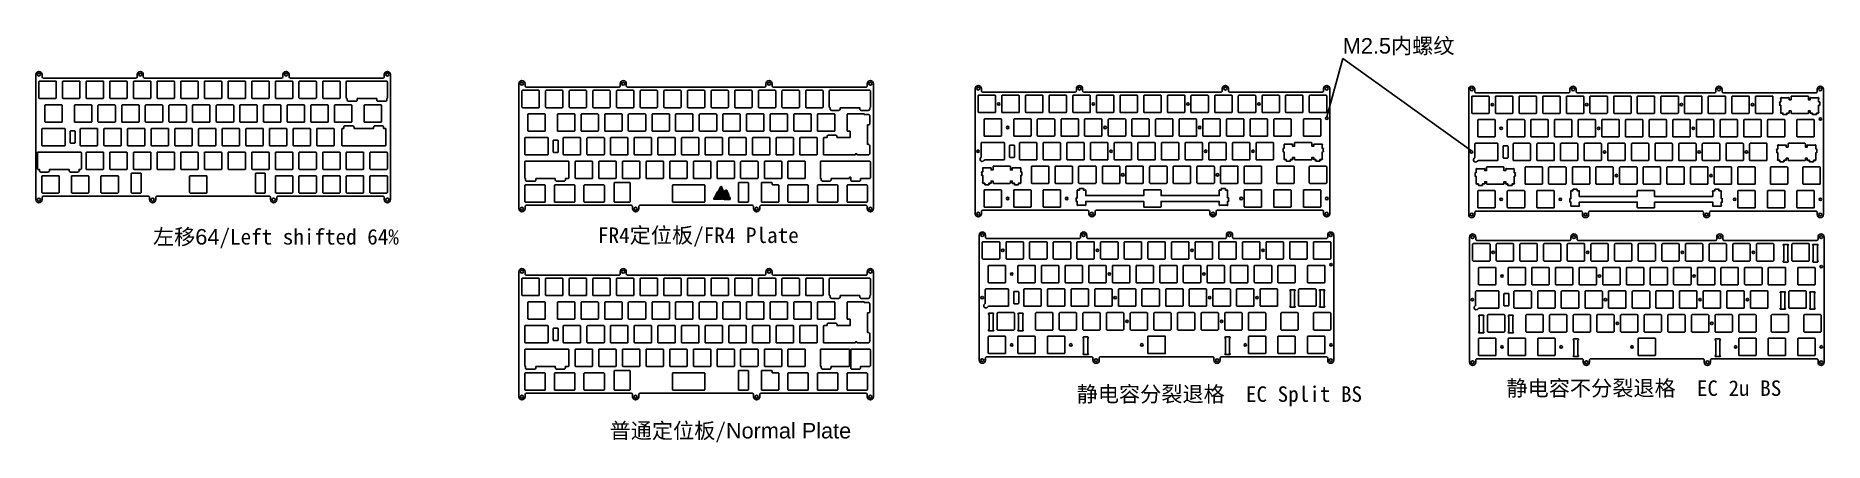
# Model space of a CAD drawing. Header units: millimetres. Extents: x -225 to 1216, y 158 to 485.
import ezdxf

# ---------------------------------------------------------------- set-up
doc = ezdxf.new("R2010")
doc.units = ezdxf.units.MM
doc.styles.get("Standard").update_dxf_attribs({"font": 'arial.ttf'})
doc.dimstyles.new('ISO-25', dxfattribs={"dimtxt": 2.5, "dimasz": 2.5, "dimexe": 1.25, "dimexo": 0.625, "dimtad": 1, "dimtxsty": 'Standard', "dimcen": 2.5, "dimadec": 0, "dimazin": 0, "dimtfac": 1, "dimtmove": 0, "dimatfit": 3, "dimfxl": 1, "dimarcsym": 0})

msp = doc.modelspace()

# ---------------------------------------------------------------- texts
at = {"char_height": 12.5, "attachment_point": 1}
for s, width, gutter_width, insert in [('M2.5{\\fSimSun|b0|i0|c134|p2;内螺纹}', 96.343, 12.5, (828.1, 483.3)), ('\\P{\\fSimSun|b0|i0|c134|p2;FR4定位板/FR4 Plate}', 661.744, 62.5, (228.1, 351.5)), ('{\\fSimSun|b0|i0|c134|p2;左移}64{\\fSimSun|b0|i0|c134|p2;/Left shifted 64%}', 661.744, 62.5, (-130.4, 329.4)), ('{\\fSimSun|b0|i0|c134|p2;静电容分裂退格  EC Split BS}', 1304.548, 62.5, (613.7, 202.6)), ('{\\fSimSun|b0|i0|c134|p2;静电容不分裂退格  EC 2u BS}', 1304.548, 62.5, (959.9, 207.4)), ('{\\fSimSun|b0|i0|c134|p2;普通定位板/}Normal Plate', 661.744, 62.5, (237.4, 173.1))]:
    msp.add_mtext_dynamic_manual_height_columns(s, width=width, gutter_width=gutter_width, heights=[0], dxfattribs=dict(at, insert=insert))

# ---------------------------------------------------------------- hatches: boundary and pattern name
h = msp.add_hatch(color=256)
h.dxf.hatch_style = 1
h.paths.add_polyline_path([(325.2, 358.1, 0.15484), (324.6, 359.2, 0.47805), (324.2, 359.2), (321.3, 353.7, 0.566972), (321.5, 353.4), (327.5, 353.4, 0.743242), (327.5, 353.5, -0.134643), (326.4, 354.7, -0.018824)])
h.paths.add_polyline_path([(329.3, 359.1, 0.046695), (327.8, 363.4, 0.614775), (326.8, 363.4), (324.8, 359.7, 0.344731), (324.9, 359.5, -0.14538), (325.6, 358.3, 0.018695), (326.8, 354.9, 0.123668), (327.6, 353.9, 0.114072), (329.8, 353.3), (334.4, 353.3, 0.49344), (334.6, 353.6, 0.066086), (333.6, 356, 0.266844), (333.4, 356.1, -0.330872)])
h.paths.add_polyline_path([(331.8, 360.5, 0.564883), (330.9, 360.7), (329.7, 359.3, 0.262598), (329.7, 359.1, 0.29588), (333.1, 356.4, 0.562153), (333.4, 356.7)], flags=17)

# ---------------------------------------------------------------- linework, layer by layer
for p, q in [((324.8, 359.7), (326.8, 363.4)), ((329.7, 359.3), (330.9, 360.7)), ((331.8, 360.5), (333.4, 356.7)), ((430.8, 371.1), (431.8, 371.1)), ((334.4, 353.3), (329.8, 353.3))]:
    msp.add_line(p, q)
at = {"color": 7, "linetype": 'Continuous', "lineweight": 25}
for points in [[(-29.7, 355.9), (54.9, 355.9, -0.414214), (55.9, 354.9), (55.9, 353.1, 1), (60.9, 353.1), (60.9, 453.9, 1), (55.9, 453.9), (55.9, 452.1, -0.414214), (54.9, 451.1), (-19.7, 451.1, -0.414214), (-20.7, 452.1), (-20.7, 453.9, 1), (-25.7, 453.9), (-25.7, 452.1, -0.414214), (-26.7, 451.1), (-137.2, 451.1, -0.414214), (-138.2, 452.1), (-138.2, 453.9, 1), (-143.2, 453.9), (-143.2, 452.1, -0.414214), (-144.2, 451.1), (-218.8, 451.1, -0.414214), (-219.8, 452.1), (-219.8, 453.9, 1), (-224.8, 453.9), (-224.8, 353.1, 1), (-219.8, 353.1), (-219.8, 354.9, -0.414214), (-218.8, 355.9), (-134.2, 355.9, -0.414214), (-133.2, 354.9), (-133.2, 353.1, 1), (-128.2, 353.1), (-128.2, 354.9, -0.414214), (-127.2, 355.9), (-36.7, 355.9, -0.414214), (-35.7, 354.9), (-35.7, 353.1, 1), (-30.7, 353.1), (-30.7, 354.9, -0.414214), (-29.7, 355.9)], [(359.4, 348.5), (444, 348.5, -0.414214), (445, 347.5), (445, 345.7, 1), (450, 345.7), (450, 446.5, 1), (445, 446.5), (445, 444.7, -0.414214), (444, 443.7), (369.4, 443.7, -0.414214), (368.4, 444.7), (368.4, 446.5, 1), (363.4, 446.5), (363.4, 444.7, -0.414214), (362.4, 443.7), (251.9, 443.7, -0.414214), (250.9, 444.7), (250.9, 446.5, 1), (245.9, 446.5), (245.9, 444.7, -0.414214), (244.9, 443.7), (170.3, 443.7, -0.414214), (169.3, 444.7), (169.3, 446.5, 1), (164.3, 446.5), (164.3, 345.7, 1), (169.3, 345.7), (169.3, 347.5, -0.414214), (170.3, 348.5), (254.9, 348.5, -0.414214), (255.9, 347.5), (255.9, 345.7, 1), (260.9, 345.7), (260.9, 347.5, -0.414214), (261.9, 348.5), (352.4, 348.5, -0.414214), (353.4, 347.5), (353.4, 345.7, 1), (358.4, 345.7), (358.4, 347.5, -0.414214), (359.4, 348.5)], [(727, 344.5), (811.6, 344.5, -0.414214), (812.6, 343.5), (812.6, 341.7, 1), (817.6, 341.7), (817.6, 442.6, 1), (812.6, 442.6), (812.6, 440.8, -0.414214), (811.6, 439.8), (737, 439.8, -0.414214), (736, 440.8), (736, 442.6, 1), (731, 442.6), (731, 440.8, -0.414214), (730, 439.8), (619.5, 439.8, -0.414214), (618.5, 440.8), (618.5, 442.6, 1), (613.5, 442.6), (613.5, 440.8, -0.414214), (612.5, 439.8), (537.9, 439.8, -0.414214), (536.9, 440.8), (536.9, 442.6, 1), (531.9, 442.6), (531.9, 341.7, 1), (536.9, 341.7), (536.9, 343.5, -0.414214), (537.9, 344.5), (622.5, 344.5, -0.414214), (623.5, 343.5), (623.5, 341.7, 1), (628.5, 341.7), (628.5, 343.5, -0.414214), (629.5, 344.5), (720, 344.5, -0.414214), (721, 343.5), (721, 341.7, 1), (726, 341.7), (726, 343.5, -0.414214), (727, 344.5)], [(1124.6, 343.9), (1209.2, 343.9, -0.414214), (1210.2, 342.9), (1210.2, 341.1, 1), (1215.2, 341.1), (1215.2, 442, 1), (1210.2, 442), (1210.2, 440.2, -0.414214), (1209.2, 439.2), (1134.6, 439.2, -0.414214), (1133.6, 440.2), (1133.6, 442, 1), (1128.6, 442), (1128.6, 440.2, -0.414214), (1127.6, 439.2), (1017.1, 439.2, -0.414214), (1016.1, 440.2), (1016.1, 442, 1), (1011.1, 442), (1011.1, 440.2, -0.414214), (1010.1, 439.2), (935.5, 439.2, -0.414214), (934.5, 440.2), (934.5, 442, 1), (929.5, 442), (929.5, 341.1, 1), (934.5, 341.1), (934.5, 342.9, -0.414214), (935.5, 343.9), (1020.1, 343.9, -0.414214), (1021.1, 342.9), (1021.1, 341.1, 1), (1026.1, 341.1), (1026.1, 342.9, -0.414214), (1027.1, 343.9), (1117.6, 343.9, -0.414214), (1118.6, 342.9), (1118.6, 341.1, 1), (1123.6, 341.1), (1123.6, 342.9, -0.414214), (1124.6, 343.9)], [(730.3, 226.5), (814.9, 226.5, -0.414214), (815.9, 225.5), (815.9, 223.7, 1), (820.9, 223.7), (820.9, 324.5, 1), (815.9, 324.5), (815.9, 322.7, -0.414214), (814.9, 321.7), (740.3, 321.7, -0.414214), (739.3, 322.7), (739.3, 324.5, 1), (734.3, 324.5), (734.3, 322.7, -0.414214), (733.3, 321.7), (622.9, 321.7, -0.414214), (621.9, 322.7), (621.9, 324.5, 1), (616.8, 324.5), (616.8, 322.7, -0.414214), (615.8, 321.7), (541.2, 321.7, -0.414214), (540.2, 322.7), (540.2, 324.5, 1), (535.2, 324.5), (535.2, 223.7, 1), (540.2, 223.7), (540.2, 225.5, -0.414214), (541.2, 226.5), (625.8, 226.5, -0.414214), (626.8, 225.5), (626.8, 223.7, 1), (631.9, 223.7), (631.9, 225.5, -0.414214), (632.9, 226.5), (723.3, 226.5, -0.414214), (724.3, 225.5), (724.3, 223.7, 1), (729.3, 223.7), (729.3, 225.5, -0.414214), (730.3, 226.5)], [(1125.3, 224.8), (1209.9, 224.8, -0.414214), (1210.9, 223.8), (1210.9, 222, 1), (1215.9, 222), (1215.9, 322.9, 1), (1210.9, 322.9), (1210.9, 321.1, -0.414214), (1209.9, 320.1), (1135.3, 320.1, -0.414214), (1134.3, 321.1), (1134.3, 322.9, 1), (1129.3, 322.9), (1129.3, 321.1, -0.414214), (1128.3, 320.1), (1017.8, 320.1, -0.414214), (1016.8, 321.1), (1016.8, 322.9, 1), (1011.8, 322.9), (1011.8, 321.1, -0.414214), (1010.8, 320.1), (936.2, 320.1, -0.414214), (935.2, 321.1), (935.2, 322.9, 1), (930.2, 322.9), (930.2, 222, 1), (935.2, 222), (935.2, 223.8, -0.414214), (936.2, 224.8), (1020.8, 224.8, -0.414214), (1021.8, 223.8), (1021.8, 222, 1), (1026.8, 222), (1026.8, 223.8, -0.414214), (1027.8, 224.8), (1118.3, 224.8, -0.414214), (1119.3, 223.8), (1119.3, 222, 1), (1124.3, 222), (1124.3, 223.8, -0.414214), (1125.3, 224.8)], [(359.4, 197), (444, 197, -0.414214), (445, 196), (445, 194.2, 1), (450, 194.2), (450, 295, 1), (445, 295), (445, 293.2, -0.414214), (444, 292.2), (369.4, 292.2, -0.414214), (368.4, 293.2), (368.4, 295, 1), (363.4, 295), (363.4, 293.2, -0.414214), (362.4, 292.2), (251.9, 292.2, -0.414214), (250.9, 293.2), (250.9, 295, 1), (245.9, 295), (245.9, 293.2, -0.414214), (244.9, 292.2), (170.3, 292.2, -0.414214), (169.3, 293.2), (169.3, 295, 1), (164.3, 295), (164.3, 194.2, 1), (169.3, 194.2), (169.3, 196, -0.414214), (170.3, 197), (254.9, 197, -0.414214), (255.9, 196), (255.9, 194.2, 1), (260.9, 194.2), (260.9, 196, -0.414214), (261.9, 197), (352.4, 197, -0.414214), (353.4, 196), (353.4, 194.2, 1), (358.4, 194.2), (358.4, 196, -0.414214), (359.4, 197)]]:
    msp.add_lwpolyline(points, format="xyb", dxfattribs=at)
for points in [[(-222.3, 448.1), (-222.3, 435.1, 0.414214), (-221.8, 434.6), (-208.8, 434.6, 0.414214), (-208.3, 435.1), (-208.3, 448.1, 0.414214), (-208.8, 448.6), (-221.8, 448.6, 0.414214)], [(-203.3, 448.1), (-203.3, 435.1, 0.414214), (-202.8, 434.6), (-189.8, 434.6, 0.414214), (-189.3, 435.1), (-189.3, 448.1, 0.414214), (-189.8, 448.6), (-202.8, 448.6, 0.414214)], [(-184.2, 448.1), (-184.2, 435.1, 0.414214), (-183.7, 434.6), (-170.7, 434.6, 0.414214), (-170.2, 435.1), (-170.2, 448.1, 0.414214), (-170.7, 448.6), (-183.7, 448.6, 0.414214)], [(-165.2, 448.1), (-165.2, 435.1, 0.414214), (-164.7, 434.6), (-151.7, 434.6, 0.414214), (-151.2, 435.1), (-151.2, 448.1, 0.414214), (-151.7, 448.6), (-164.7, 448.6, 0.414214)], [(-146.1, 448.1), (-146.1, 435.1, 0.414214), (-145.6, 434.6), (-132.6, 434.6, 0.414214), (-132.1, 435.1), (-132.1, 448.1, 0.414214), (-132.6, 448.6), (-145.6, 448.6, 0.414214)], [(-127.1, 448.1), (-127.1, 435.1, 0.414214), (-126.6, 434.6), (-113.6, 434.6, 0.414214), (-113.1, 435.1), (-113.1, 448.1, 0.414214), (-113.6, 448.6), (-126.6, 448.6, 0.414214)], [(-108, 448.1), (-108, 435.1, 0.414214), (-107.5, 434.6), (-94.5, 434.6, 0.414214), (-94, 435.1), (-94, 448.1, 0.414214), (-94.5, 448.6), (-107.5, 448.6, 0.414214)], [(-89, 448.1), (-89, 435.1, 0.414214), (-88.5, 434.6), (-75.5, 434.6, 0.414214), (-75, 435.1), (-75, 448.1, 0.414214), (-75.5, 448.6), (-88.5, 448.6, 0.414214)], [(-69.9, 448.1), (-69.9, 435.1, 0.414214), (-69.4, 434.6), (-56.4, 434.6, 0.414214), (-55.9, 435.1), (-55.9, 448.1, 0.414214), (-56.4, 448.6), (-69.4, 448.6, 0.414214)], [(-50.9, 448.1), (-50.9, 435.1, 0.414214), (-50.4, 434.6), (-37.4, 434.6, 0.414214), (-36.9, 435.1), (-36.9, 448.1, 0.414214), (-37.4, 448.6), (-50.4, 448.6, 0.414214)], [(-31.8, 448.1), (-31.8, 435.1, 0.414214), (-31.3, 434.6), (-18.3, 434.6, 0.414214), (-17.8, 435.1), (-17.8, 448.1, 0.414214), (-18.3, 448.6), (-31.3, 448.6, 0.414214)], [(-12.8, 448.1), (-12.8, 435.1, 0.414214), (-12.3, 434.6), (0.7, 434.6, 0.414214), (1.2, 435.1), (1.2, 448.1, 0.414214), (0.7, 448.6), (-12.3, 448.6, 0.414214)], [(6.3, 448.1), (6.3, 435.1, 0.414214), (6.8, 434.6), (19.8, 434.6, 0.414214), (20.3, 435.1), (20.3, 448.1, 0.414214), (19.8, 448.6), (6.8, 448.6, 0.414214)], [(58.4, 448.1, 0.414217), (57.9, 448.6), (25.8, 448.6, 0.41421), (25.3, 448.1), (25.3, 435.1, 0.414368), (25.8, 434.6), (26, 434.6), (26, 433.6, 0.414214), (27.2, 432.4), (32.9, 432.4, 0.414214), (34.1, 433.6), (34.1, 434.6), (49.8, 434.6), (49.8, 433.6, 0.414214), (51, 432.4), (56.8, 432.4, 0.414214), (58, 433.6), (58, 434.6, 0.313796), (58.4, 435.1)], [(166.8, 440.7), (166.8, 427.7, 0.414214), (167.3, 427.2), (180.3, 427.2, 0.414214), (180.8, 427.7), (180.8, 440.7, 0.414214), (180.3, 441.2), (167.3, 441.2, 0.414214)], [(185.8, 440.7), (185.8, 427.7, 0.414214), (186.3, 427.2), (199.3, 427.2, 0.414214), (199.8, 427.7), (199.8, 440.7, 0.414214), (199.3, 441.2), (186.3, 441.2, 0.414214)], [(204.9, 440.7), (204.9, 427.7, 0.414214), (205.4, 427.2), (218.4, 427.2, 0.414214), (218.9, 427.7), (218.9, 440.7, 0.414214), (218.4, 441.2), (205.4, 441.2, 0.414214)], [(223.9, 440.7), (223.9, 427.7, 0.414214), (224.4, 427.2), (237.4, 427.2, 0.414214), (237.9, 427.7), (237.9, 440.7, 0.414214), (237.4, 441.2), (224.4, 441.2, 0.414214)], [(243, 440.7), (243, 427.7, 0.414214), (243.5, 427.2), (256.5, 427.2, 0.414214), (257, 427.7), (257, 440.7, 0.414214), (256.5, 441.2), (243.5, 441.2, 0.414214)], [(262, 440.7), (262, 427.7, 0.414214), (262.5, 427.2), (275.5, 427.2, 0.414214), (276, 427.7), (276, 440.7, 0.414214), (275.5, 441.2), (262.5, 441.2, 0.414214)], [(281.1, 440.7), (281.1, 427.7, 0.414214), (281.6, 427.2), (294.6, 427.2, 0.414214), (295.1, 427.7), (295.1, 440.7, 0.414214), (294.6, 441.2), (281.6, 441.2, 0.414214)], [(300.1, 440.7), (300.1, 427.7, 0.414214), (300.6, 427.2), (313.6, 427.2, 0.414214), (314.1, 427.7), (314.1, 440.7, 0.414214), (313.6, 441.2), (300.6, 441.2, 0.414214)], [(319.2, 440.7), (319.2, 427.7, 0.414214), (319.7, 427.2), (332.7, 427.2, 0.414214), (333.2, 427.7), (333.2, 440.7, 0.414214), (332.7, 441.2), (319.7, 441.2, 0.414214)], [(338.2, 440.7), (338.2, 427.7, 0.414214), (338.7, 427.2), (351.7, 427.2, 0.414214), (352.2, 427.7), (352.2, 440.7, 0.414214), (351.7, 441.2), (338.7, 441.2, 0.414214)], [(357.3, 440.7), (357.3, 427.7, 0.414214), (357.8, 427.2), (370.8, 427.2, 0.414214), (371.3, 427.7), (371.3, 440.7, 0.414214), (370.8, 441.2), (357.8, 441.2, 0.414214)], [(376.3, 440.7), (376.3, 427.7, 0.414214), (376.8, 427.2), (389.8, 427.2, 0.414214), (390.3, 427.7), (390.3, 440.7, 0.414214), (389.8, 441.2), (376.8, 441.2, 0.414214)], [(395.4, 440.7), (395.4, 427.7, 0.414214), (395.9, 427.2), (408.9, 427.2, 0.414214), (409.4, 427.7), (409.4, 440.7, 0.414214), (408.9, 441.2), (395.9, 441.2, 0.414214)], [(447.5, 440.7, 0.414217), (447, 441.2), (414.9, 441.2, 0.41421), (414.4, 440.7), (414.4, 427.7, 0.414368), (414.9, 427.2), (415.1, 427.2), (415.1, 426.2, 0.414214), (416.3, 425), (422, 425, 0.414214), (423.2, 426.2), (423.2, 427.2), (438.9, 427.2), (438.9, 426.2, 0.414214), (440.1, 425), (445.9, 425, 0.414214), (447.1, 426.2), (447.1, 427.2, 0.313796), (447.5, 427.7)], [(534.4, 436.7), (534.4, 423.7, 0.414214), (534.9, 423.2), (547.9, 423.2, 0.414214), (548.4, 423.7), (548.4, 436.7, 0.414214), (547.9, 437.2), (534.9, 437.2, 0.414214)], [(553.4, 436.7), (553.4, 423.7, 0.414214), (553.9, 423.2), (566.9, 423.2, 0.414214), (567.4, 423.7), (567.4, 436.7, 0.414214), (566.9, 437.2), (553.9, 437.2, 0.414214)], [(572.5, 436.7), (572.5, 423.7, 0.414214), (573, 423.2), (586, 423.2, 0.414214), (586.5, 423.7), (586.5, 436.7, 0.414214), (586, 437.2), (573, 437.2, 0.414214)], [(591.5, 436.7), (591.5, 423.7, 0.414214), (592, 423.2), (605, 423.2, 0.414214), (605.5, 423.7), (605.5, 436.7, 0.414214), (605, 437.2), (592, 437.2, 0.414214)], [(610.6, 436.7), (610.6, 423.7, 0.414214), (611.1, 423.2), (624.1, 423.2, 0.414214), (624.6, 423.7), (624.6, 436.7, 0.414214), (624.1, 437.2), (611.1, 437.2, 0.414214)], [(629.6, 436.7), (629.6, 423.7, 0.414214), (630.1, 423.2), (643.1, 423.2, 0.414214), (643.6, 423.7), (643.6, 436.7, 0.414214), (643.1, 437.2), (630.1, 437.2, 0.414214)], [(648.7, 436.7), (648.7, 423.7, 0.414214), (649.2, 423.2), (662.2, 423.2, 0.414214), (662.7, 423.7), (662.7, 436.7, 0.414214), (662.2, 437.2), (649.2, 437.2, 0.414214)], [(667.7, 436.7), (667.7, 423.7, 0.414214), (668.2, 423.2), (681.2, 423.2, 0.414214), (681.7, 423.7), (681.7, 436.7, 0.414214), (681.2, 437.2), (668.2, 437.2, 0.414214)], [(686.8, 436.7), (686.8, 423.7, 0.414214), (687.3, 423.2), (700.3, 423.2, 0.414214), (700.8, 423.7), (700.8, 436.7, 0.414214), (700.3, 437.2), (687.3, 437.2, 0.414214)], [(705.8, 436.7), (705.8, 423.7, 0.414214), (706.3, 423.2), (719.3, 423.2, 0.414214), (719.8, 423.7), (719.8, 436.7, 0.414214), (719.3, 437.2), (706.3, 437.2, 0.414214)], [(724.9, 436.7), (724.9, 423.7, 0.414214), (725.4, 423.2), (738.4, 423.2, 0.414214), (738.9, 423.7), (738.9, 436.7, 0.414214), (738.4, 437.2), (725.4, 437.2, 0.414214)], [(743.9, 436.7), (743.9, 423.7, 0.414214), (744.4, 423.2), (757.4, 423.2, 0.414214), (757.9, 423.7), (757.9, 436.7, 0.414214), (757.4, 437.2), (744.4, 437.2, 0.414214)], [(763, 436.7), (763, 423.7, 0.414214), (763.5, 423.2), (776.5, 423.2, 0.414214), (777, 423.7), (777, 436.7, 0.414214), (776.5, 437.2), (763.5, 437.2, 0.414214)], [(782, 436.7), (782, 423.7, 0.414214), (782.5, 423.2), (795.5, 423.2, 0.414214), (796, 423.7), (796, 436.7, 0.414214), (795.5, 437.2), (782.5, 437.2, 0.414214)], [(801.1, 436.7), (801.1, 423.7, 0.414214), (801.6, 423.2), (814.6, 423.2, 0.414214), (815.1, 423.7), (815.1, 436.7, 0.414214), (814.6, 437.2), (801.6, 437.2, 0.414214)], [(932, 436.1), (932, 423.1, 0.414214), (932.5, 422.6), (945.5, 422.6, 0.414214), (946, 423.1), (946, 436.1, 0.414214), (945.5, 436.6), (932.5, 436.6, 0.414214)], [(951, 436.1), (951, 423.1, 0.414214), (951.5, 422.6), (964.5, 422.6, 0.414214), (965, 423.1), (965, 436.1, 0.414214), (964.5, 436.6), (951.5, 436.6, 0.414214)], [(970.1, 436.1), (970.1, 423.1, 0.414214), (970.6, 422.6), (983.6, 422.6, 0.414214), (984.1, 423.1), (984.1, 436.1, 0.414214), (983.6, 436.6), (970.6, 436.6, 0.414214)], [(989.1, 436.1), (989.1, 423.1, 0.414214), (989.6, 422.6), (1002.6, 422.6, 0.414214), (1003.1, 423.1), (1003.1, 436.1, 0.414214), (1002.6, 436.6), (989.6, 436.6, 0.414214)], [(1008.2, 436.1), (1008.2, 423.1, 0.414214), (1008.7, 422.6), (1021.7, 422.6, 0.414214), (1022.2, 423.1), (1022.2, 436.1, 0.414214), (1021.7, 436.6), (1008.7, 436.6, 0.414214)], [(1027.2, 436.1), (1027.2, 423.1, 0.414214), (1027.7, 422.6), (1040.7, 422.6, 0.414214), (1041.2, 423.1), (1041.2, 436.1, 0.414214), (1040.7, 436.6), (1027.7, 436.6, 0.414214)], [(1046.3, 436.1), (1046.3, 423.1, 0.414214), (1046.8, 422.6), (1059.8, 422.6, 0.414214), (1060.3, 423.1), (1060.3, 436.1, 0.414214), (1059.8, 436.6), (1046.8, 436.6, 0.414214)], [(1065.3, 436.1), (1065.3, 423.1, 0.414214), (1065.8, 422.6), (1078.8, 422.6, 0.414214), (1079.3, 423.1), (1079.3, 436.1, 0.414214), (1078.8, 436.6), (1065.8, 436.6, 0.414214)], [(1084.4, 436.1), (1084.4, 423.1, 0.414214), (1084.9, 422.6), (1097.9, 422.6, 0.414214), (1098.4, 423.1), (1098.4, 436.1, 0.414214), (1097.9, 436.6), (1084.9, 436.6, 0.414214)], [(1103.4, 436.1), (1103.4, 423.1, 0.414214), (1103.9, 422.6), (1116.9, 422.6, 0.414214), (1117.4, 423.1), (1117.4, 436.1, 0.414214), (1116.9, 436.6), (1103.9, 436.6, 0.414214)], [(1122.5, 436.1), (1122.5, 423.1, 0.414214), (1123, 422.6), (1136, 422.6, 0.414214), (1136.5, 423.1), (1136.5, 436.1, 0.414214), (1136, 436.6), (1123, 436.6, 0.414214)], [(1141.5, 436.1), (1141.5, 423.1, 0.414214), (1142, 422.6), (1155, 422.6, 0.414214), (1155.5, 423.1), (1155.5, 436.1, 0.414214), (1155, 436.6), (1142, 436.6, 0.414214)], [(1160.6, 436.1), (1160.6, 423.1, 0.414214), (1161.1, 422.6), (1174.1, 422.6, 0.414214), (1174.6, 423.1), (1174.6, 436.1, 0.414214), (1174.1, 436.6), (1161.1, 436.6, 0.414214)], [(-217.5, 429), (-217.5, 416, 0.414214), (-217, 415.5), (-204, 415.5, 0.414214), (-203.5, 416), (-203.5, 429, 0.414214), (-204, 429.5), (-217, 429.5, 0.414214)], [(-193.7, 429), (-193.7, 416, 0.414214), (-193.2, 415.5), (-180.2, 415.5, 0.414214), (-179.7, 416), (-179.7, 429, 0.414214), (-180.2, 429.5), (-193.2, 429.5, 0.414214)], [(-174.7, 429), (-174.7, 416, 0.414214), (-174.2, 415.5), (-161.2, 415.5, 0.414214), (-160.7, 416), (-160.7, 429, 0.414214), (-161.2, 429.5), (-174.2, 429.5, 0.414214)], [(-155.6, 429), (-155.6, 416, 0.414214), (-155.1, 415.5), (-142.1, 415.5, 0.414214), (-141.6, 416), (-141.6, 429, 0.414214), (-142.1, 429.5), (-155.1, 429.5, 0.414214)], [(-136.6, 429), (-136.6, 416, 0.414214), (-136.1, 415.5), (-123.1, 415.5, 0.414214), (-122.6, 416), (-122.6, 429, 0.414214), (-123.1, 429.5), (-136.1, 429.5, 0.414214)], [(-117.5, 429), (-117.5, 416, 0.414214), (-117, 415.5), (-104, 415.5, 0.414214), (-103.5, 416), (-103.5, 429, 0.414214), (-104, 429.5), (-117, 429.5, 0.414214)], [(-98.5, 429), (-98.5, 416, 0.414214), (-98, 415.5), (-85, 415.5, 0.414214), (-84.5, 416), (-84.5, 429, 0.414214), (-85, 429.5), (-98, 429.5, 0.414214)], [(-79.4, 429), (-79.4, 416, 0.414214), (-78.9, 415.5), (-65.9, 415.5, 0.414214), (-65.4, 416), (-65.4, 429, 0.414214), (-65.9, 429.5), (-78.9, 429.5, 0.414214)], [(-60.4, 429), (-60.4, 416, 0.414214), (-59.9, 415.5), (-46.9, 415.5, 0.414214), (-46.4, 416), (-46.4, 429, 0.414214), (-46.9, 429.5), (-59.9, 429.5, 0.414214)], [(-41.3, 429), (-41.3, 416, 0.414214), (-40.8, 415.5), (-27.8, 415.5, 0.414214), (-27.3, 416), (-27.3, 429, 0.414214), (-27.8, 429.5), (-40.8, 429.5, 0.414214)], [(-22.3, 429), (-22.3, 416, 0.414214), (-21.8, 415.5), (-8.8, 415.5, 0.414214), (-8.3, 416), (-8.3, 429, 0.414214), (-8.8, 429.5), (-21.8, 429.5, 0.414214)], [(-3.2, 429), (-3.2, 416, 0.414214), (-2.7, 415.5), (10.3, 415.5, 0.414214), (10.8, 416), (10.8, 429, 0.414214), (10.3, 429.5), (-2.7, 429.5, 0.414214)], [(15.8, 429), (15.8, 416, 0.414214), (16.3, 415.5), (29.3, 415.5, 0.414214), (29.8, 416), (29.8, 429, 0.414214), (29.3, 429.5), (16.3, 429.5, 0.414214)], [(39.6, 429), (39.6, 416, 0.414214), (40.1, 415.5), (53.1, 415.5, 0.414214), (53.6, 416), (53.6, 429, 0.414214), (53.1, 429.5), (40.1, 429.5, 0.414214)], [(171.6, 421.7), (171.6, 408.7, 0.414214), (172.1, 408.2), (185.1, 408.2, 0.414214), (185.6, 408.7), (185.6, 421.7, 0.414214), (185.1, 422.2), (172.1, 422.2, 0.414214)], [(195.4, 421.7), (195.4, 408.7, 0.414214), (195.9, 408.2), (208.9, 408.2, 0.414214), (209.4, 408.7), (209.4, 421.7, 0.414214), (208.9, 422.2), (195.9, 422.2, 0.414214)], [(214.4, 421.7), (214.4, 408.7, 0.414214), (214.9, 408.2), (227.9, 408.2, 0.414214), (228.4, 408.7), (228.4, 421.7, 0.414214), (227.9, 422.2), (214.9, 422.2, 0.414214)], [(233.5, 421.7), (233.5, 408.7, 0.414214), (234, 408.2), (247, 408.2, 0.414214), (247.5, 408.7), (247.5, 421.7, 0.414214), (247, 422.2), (234, 422.2, 0.414214)], [(252.5, 421.7), (252.5, 408.7, 0.414214), (253, 408.2), (266, 408.2, 0.414214), (266.5, 408.7), (266.5, 421.7, 0.414214), (266, 422.2), (253, 422.2, 0.414214)], [(271.6, 421.7), (271.6, 408.7, 0.414214), (272.1, 408.2), (285.1, 408.2, 0.414214), (285.6, 408.7), (285.6, 421.7, 0.414214), (285.1, 422.2), (272.1, 422.2, 0.414214)], [(290.6, 421.7), (290.6, 408.7, 0.414214), (291.1, 408.2), (304.1, 408.2, 0.414214), (304.6, 408.7), (304.6, 421.7, 0.414214), (304.1, 422.2), (291.1, 422.2, 0.414214)], [(309.7, 421.7), (309.7, 408.7, 0.414214), (310.2, 408.2), (323.2, 408.2, 0.414214), (323.7, 408.7), (323.7, 421.7, 0.414214), (323.2, 422.2), (310.2, 422.2, 0.414214)], [(328.7, 421.7), (328.7, 408.7, 0.414214), (329.2, 408.2), (342.2, 408.2, 0.414214), (342.7, 408.7), (342.7, 421.7, 0.414214), (342.2, 422.2), (329.2, 422.2, 0.414214)], [(347.8, 421.7), (347.8, 408.7, 0.414214), (348.3, 408.2), (361.3, 408.2, 0.414214), (361.8, 408.7), (361.8, 421.7, 0.414214), (361.3, 422.2), (348.3, 422.2, 0.414214)], [(366.8, 421.7), (366.8, 408.7, 0.414214), (367.3, 408.2), (380.3, 408.2, 0.414214), (380.8, 408.7), (380.8, 421.7, 0.414214), (380.3, 422.2), (367.3, 422.2, 0.414214)], [(385.9, 421.7), (385.9, 408.7, 0.414214), (386.4, 408.2), (399.4, 408.2, 0.414214), (399.9, 408.7), (399.9, 421.7, 0.414214), (399.4, 422.2), (386.4, 422.2, 0.414214)], [(404.9, 421.7), (404.9, 408.7, 0.414214), (405.4, 408.2), (418.4, 408.2, 0.414214), (418.9, 408.7), (418.9, 421.7, 0.414214), (418.4, 422.2), (405.4, 422.2, 0.414214)], [(539.1, 417.7), (539.1, 404.7, 0.414214), (539.6, 404.2), (552.6, 404.2, 0.414214), (553.1, 404.7), (553.1, 417.7, 0.414214), (552.6, 418.2), (539.6, 418.2, 0.414214)], [(563, 417.7), (563, 404.7, 0.414214), (563.5, 404.2), (576.5, 404.2, 0.414214), (577, 404.7), (577, 417.7, 0.414214), (576.5, 418.2), (563.5, 418.2, 0.414214)], [(582, 417.7), (582, 404.7, 0.414214), (582.5, 404.2), (595.5, 404.2, 0.414214), (596, 404.7), (596, 417.7, 0.414214), (595.5, 418.2), (582.5, 418.2, 0.414214)], [(601.1, 417.7), (601.1, 404.7, 0.414214), (601.6, 404.2), (614.6, 404.2, 0.414214), (615.1, 404.7), (615.1, 417.7, 0.414214), (614.6, 418.2), (601.6, 418.2, 0.414214)], [(620.1, 417.7), (620.1, 404.7, 0.414214), (620.6, 404.2), (633.6, 404.2, 0.414214), (634.1, 404.7), (634.1, 417.7, 0.414214), (633.6, 418.2), (620.6, 418.2, 0.414214)], [(639.2, 417.7), (639.2, 404.7, 0.414214), (639.7, 404.2), (652.7, 404.2, 0.414214), (653.2, 404.7), (653.2, 417.7, 0.414214), (652.7, 418.2), (639.7, 418.2, 0.414214)], [(658.2, 417.7), (658.2, 404.7, 0.414214), (658.7, 404.2), (671.7, 404.2, 0.414214), (672.2, 404.7), (672.2, 417.7, 0.414214), (671.7, 418.2), (658.7, 418.2, 0.414214)], [(677.3, 417.7), (677.3, 404.7, 0.414214), (677.8, 404.2), (690.8, 404.2, 0.414214), (691.3, 404.7), (691.3, 417.7, 0.414214), (690.8, 418.2), (677.8, 418.2, 0.414214)], [(696.3, 417.7), (696.3, 404.7, 0.414214), (696.8, 404.2), (709.8, 404.2, 0.414214), (710.3, 404.7), (710.3, 417.7, 0.414214), (709.8, 418.2), (696.8, 418.2, 0.414214)], [(715.4, 417.7), (715.4, 404.7, 0.414214), (715.9, 404.2), (728.9, 404.2, 0.414214), (729.4, 404.7), (729.4, 417.7, 0.414214), (728.9, 418.2), (715.9, 418.2, 0.414214)], [(734.4, 417.7), (734.4, 404.7, 0.414214), (734.9, 404.2), (747.9, 404.2, 0.414214), (748.4, 404.7), (748.4, 417.7, 0.414214), (747.9, 418.2), (734.9, 418.2, 0.414214)], [(753.5, 417.7), (753.5, 404.7, 0.414214), (754, 404.2), (767, 404.2, 0.414214), (767.5, 404.7), (767.5, 417.7, 0.414214), (767, 418.2), (754, 418.2, 0.414214)], [(772.5, 417.7), (772.5, 404.7, 0.414214), (773, 404.2), (786, 404.2, 0.414214), (786.5, 404.7), (786.5, 417.7, 0.414214), (786, 418.2), (773, 418.2, 0.414214)], [(796.3, 417.7), (796.3, 404.7, 0.414214), (796.8, 404.2), (809.8, 404.2, 0.414214), (810.3, 404.7), (810.3, 417.7, 0.414214), (809.8, 418.2), (796.8, 418.2, 0.414214)], [(-201.7, 396.5, 0.414214), (-201.2, 397), (-201.2, 410, 0.414214), (-201.7, 410.5), (-219.4, 410.5, 0.414214), (-219.9, 410), (-219.9, 397, 0.414214), (-219.4, 396.5)], [(-196.6, 398.5), (-193.6, 398.5, 0.414214), (-193.1, 399), (-193.1, 408, 0.414214), (-193.6, 408.5), (-196.6, 408.5, 0.414214), (-197.1, 408), (-197.1, 399, 0.414214)], [(-189, 410), (-189, 397, 0.414214), (-188.5, 396.5), (-175.5, 396.5, 0.414214), (-175, 397), (-175, 410, 0.414214), (-175.5, 410.5), (-188.5, 410.5, 0.414214)], [(-169.9, 410), (-169.9, 397, 0.414214), (-169.4, 396.5), (-156.4, 396.5, 0.414214), (-155.9, 397), (-155.9, 410, 0.414214), (-156.4, 410.5), (-169.4, 410.5, 0.414214)], [(-150.9, 410), (-150.9, 397, 0.414214), (-150.4, 396.5), (-137.4, 396.5, 0.414214), (-136.9, 397), (-136.9, 410, 0.414214), (-137.4, 410.5), (-150.4, 410.5, 0.414214)], [(-131.8, 410), (-131.8, 397, 0.414214), (-131.3, 396.5), (-118.3, 396.5, 0.414214), (-117.8, 397), (-117.8, 410, 0.414214), (-118.3, 410.5), (-131.3, 410.5, 0.414214)], [(-112.8, 410), (-112.8, 397, 0.414214), (-112.3, 396.5), (-99.3, 396.5, 0.414214), (-98.8, 397), (-98.8, 410, 0.414214), (-99.3, 410.5), (-112.3, 410.5, 0.414214)], [(-93.7, 410), (-93.7, 397, 0.414214), (-93.2, 396.5), (-80.2, 396.5, 0.414214), (-79.7, 397), (-79.7, 410, 0.414214), (-80.2, 410.5), (-93.2, 410.5, 0.414214)], [(-74.7, 410), (-74.7, 397, 0.414214), (-74.2, 396.5), (-61.2, 396.5, 0.414214), (-60.7, 397), (-60.7, 410, 0.414214), (-61.2, 410.5), (-74.2, 410.5, 0.414214)], [(-55.6, 410), (-55.6, 397, 0.414214), (-55.1, 396.5), (-42.1, 396.5, 0.414214), (-41.6, 397), (-41.6, 410, 0.414214), (-42.1, 410.5), (-55.1, 410.5, 0.414214)], [(-36.6, 410), (-36.6, 397, 0.414214), (-36.1, 396.5), (-23.1, 396.5, 0.414214), (-22.6, 397), (-22.6, 410, 0.414214), (-23.1, 410.5), (-36.1, 410.5, 0.414214)], [(-17.5, 410), (-17.5, 397, 0.414214), (-17, 396.5), (-4, 396.5, 0.414214), (-3.5, 397), (-3.5, 410, 0.414214), (-4, 410.5), (-17, 410.5, 0.414214)], [(1.5, 410), (1.5, 397, 0.414214), (2, 396.5), (15, 396.5, 0.414214), (15.5, 397), (15.5, 410, 0.414214), (15, 410.5), (2, 410.5, 0.414214)], [(936.8, 417.1), (936.8, 404.1, 0.414214), (937.3, 403.6), (950.3, 403.6, 0.414214), (950.8, 404.1), (950.8, 417.1, 0.414214), (950.3, 417.6), (937.3, 417.6, 0.414214)], [(960.6, 417.1), (960.6, 404.1, 0.414214), (961.1, 403.6), (974.1, 403.6, 0.414214), (974.6, 404.1), (974.6, 417.1, 0.414214), (974.1, 417.6), (961.1, 417.6, 0.414214)], [(979.6, 417.1), (979.6, 404.1, 0.414214), (980.1, 403.6), (993.1, 403.6, 0.414214), (993.6, 404.1), (993.6, 417.1, 0.414214), (993.1, 417.6), (980.1, 417.6, 0.414214)], [(998.7, 417.1), (998.7, 404.1, 0.414214), (999.2, 403.6), (1012.2, 403.6, 0.414214), (1012.7, 404.1), (1012.7, 417.1, 0.414214), (1012.2, 417.6), (999.2, 417.6, 0.414214)], [(1017.7, 417.1), (1017.7, 404.1, 0.414214), (1018.2, 403.6), (1031.2, 403.6, 0.414214), (1031.7, 404.1), (1031.7, 417.1, 0.414214), (1031.2, 417.6), (1018.2, 417.6, 0.414214)], [(1036.8, 417.1), (1036.8, 404.1, 0.414214), (1037.3, 403.6), (1050.3, 403.6, 0.414214), (1050.8, 404.1), (1050.8, 417.1, 0.414214), (1050.3, 417.6), (1037.3, 417.6, 0.414214)], [(1055.8, 417.1), (1055.8, 404.1, 0.414214), (1056.3, 403.6), (1069.3, 403.6, 0.414214), (1069.8, 404.1), (1069.8, 417.1, 0.414214), (1069.3, 417.6), (1056.3, 417.6, 0.414214)], [(1074.9, 417.1), (1074.9, 404.1, 0.414214), (1075.4, 403.6), (1088.4, 403.6, 0.414214), (1088.9, 404.1), (1088.9, 417.1, 0.414214), (1088.4, 417.6), (1075.4, 417.6, 0.414214)], [(1093.9, 417.1), (1093.9, 404.1, 0.414214), (1094.4, 403.6), (1107.4, 403.6, 0.414214), (1107.9, 404.1), (1107.9, 417.1, 0.414214), (1107.4, 417.6), (1094.4, 417.6, 0.414214)], [(1113, 417.1), (1113, 404.1, 0.414214), (1113.5, 403.6), (1126.5, 403.6, 0.414214), (1127, 404.1), (1127, 417.1, 0.414214), (1126.5, 417.6), (1113.5, 417.6, 0.414214)], [(1132, 417.1), (1132, 404.1, 0.414214), (1132.5, 403.6), (1145.5, 403.6, 0.414214), (1146, 404.1), (1146, 417.1, 0.414214), (1145.5, 417.6), (1132.5, 417.6, 0.414214)], [(1151.1, 417.1), (1151.1, 404.1, 0.414214), (1151.6, 403.6), (1164.6, 403.6, 0.414214), (1165.1, 404.1), (1165.1, 417.1, 0.414214), (1164.6, 417.6), (1151.6, 417.6, 0.414214)], [(1170.1, 417.1), (1170.1, 404.1, 0.414214), (1170.6, 403.6), (1183.6, 403.6, 0.414214), (1184.1, 404.1), (1184.1, 417.1, 0.414214), (1183.6, 417.6), (1170.6, 417.6, 0.414214)], [(1193.9, 417.1), (1193.9, 404.1, 0.414214), (1194.4, 403.6), (1207.4, 403.6, 0.414214), (1207.9, 404.1), (1207.9, 417.1, 0.414214), (1207.4, 417.6), (1194.4, 417.6, 0.414214)], [(-184.2, 390.9), (-184.2, 377.9, 0.414214), (-183.7, 377.4), (-170.7, 377.4, 0.414214), (-170.2, 377.9), (-170.2, 390.9, 0.414214), (-170.7, 391.4), (-183.7, 391.4, 0.414214)], [(-165.2, 390.9), (-165.2, 377.9, 0.414214), (-164.7, 377.4), (-151.7, 377.4, 0.414214), (-151.2, 377.9), (-151.2, 390.9, 0.414214), (-151.7, 391.4), (-164.7, 391.4, 0.414214)], [(-146.1, 390.9), (-146.1, 377.9, 0.414214), (-145.6, 377.4), (-132.6, 377.4, 0.414214), (-132.1, 377.9), (-132.1, 390.9, 0.414214), (-132.6, 391.4), (-145.6, 391.4, 0.414214)], [(-127.1, 390.9), (-127.1, 377.9, 0.414214), (-126.6, 377.4), (-113.6, 377.4, 0.414214), (-113.1, 377.9), (-113.1, 390.9, 0.414214), (-113.6, 391.4), (-126.6, 391.4, 0.414214)], [(-108, 390.9), (-108, 377.9, 0.414214), (-107.5, 377.4), (-94.5, 377.4, 0.414214), (-94, 377.9), (-94, 390.9, 0.414214), (-94.5, 391.4), (-107.5, 391.4, 0.414214)], [(-89, 390.9), (-89, 377.9, 0.414214), (-88.5, 377.4), (-75.5, 377.4, 0.414214), (-75, 377.9), (-75, 390.9, 0.414214), (-75.5, 391.4), (-88.5, 391.4, 0.414214)], [(-69.9, 390.9), (-69.9, 377.9, 0.414214), (-69.4, 377.4), (-56.4, 377.4, 0.414214), (-55.9, 377.9), (-55.9, 390.9, 0.414214), (-56.4, 391.4), (-69.4, 391.4, 0.414214)], [(-50.9, 390.9), (-50.9, 377.9, 0.414214), (-50.4, 377.4), (-37.4, 377.4, 0.414214), (-36.9, 377.9), (-36.9, 390.9, 0.414214), (-37.4, 391.4), (-50.4, 391.4, 0.414214)], [(-31.8, 390.9), (-31.8, 377.9, 0.414214), (-31.3, 377.4), (-18.3, 377.4, 0.414214), (-17.8, 377.9), (-17.8, 390.9, 0.414214), (-18.3, 391.4), (-31.3, 391.4, 0.414214)], [(-12.8, 390.9), (-12.8, 377.9, 0.414214), (-12.3, 377.4), (0.7, 377.4, 0.414214), (1.2, 377.9), (1.2, 390.9, 0.414214), (0.7, 391.4), (-12.3, 391.4, 0.414214)], [(6.3, 390.9), (6.3, 377.9, 0.414214), (6.8, 377.4), (19.8, 377.4, 0.414214), (20.3, 377.9), (20.3, 390.9, 0.414214), (19.8, 391.4), (6.8, 391.4, 0.414214)], [(25.3, 390.9), (25.3, 377.9, 0.414214), (25.8, 377.4), (38.8, 377.4, 0.414214), (39.3, 377.9), (39.3, 390.9, 0.414214), (38.8, 391.4), (25.8, 391.4, 0.414214)], [(44.4, 390.9), (44.4, 377.9, 0.414214), (44.9, 377.4), (57.9, 377.4, 0.414214), (58.4, 377.9), (58.4, 390.9, 0.414214), (57.9, 391.4), (44.9, 391.4, 0.414214)], [(187.4, 389.1, 0.414214), (187.9, 389.6), (187.9, 402.6, 0.414214), (187.4, 403.1), (169.7, 403.1, 0.414214), (169.2, 402.6), (169.2, 389.6, 0.414214), (169.7, 389.1)], [(192.5, 391.1), (195.5, 391.1, 0.414214), (196, 391.6), (196, 400.6, 0.414214), (195.5, 401.1), (192.5, 401.1, 0.414214), (192, 400.6), (192, 391.6, 0.414214)], [(200.1, 402.6), (200.1, 389.6, 0.414214), (200.6, 389.1), (213.6, 389.1, 0.414214), (214.1, 389.6), (214.1, 402.6, 0.414214), (213.6, 403.1), (200.6, 403.1, 0.414214)], [(219.2, 402.6), (219.2, 389.6, 0.414214), (219.7, 389.1), (232.7, 389.1, 0.414214), (233.2, 389.6), (233.2, 402.6, 0.414214), (232.7, 403.1), (219.7, 403.1, 0.414214)], [(238.2, 402.6), (238.2, 389.6, 0.414214), (238.7, 389.1), (251.7, 389.1, 0.414214), (252.2, 389.6), (252.2, 402.6, 0.414214), (251.7, 403.1), (238.7, 403.1, 0.414214)], [(257.3, 402.6), (257.3, 389.6, 0.414214), (257.8, 389.1), (270.8, 389.1, 0.414214), (271.3, 389.6), (271.3, 402.6, 0.414214), (270.8, 403.1), (257.8, 403.1, 0.414214)], [(276.3, 402.6), (276.3, 389.6, 0.414214), (276.8, 389.1), (289.8, 389.1, 0.414214), (290.3, 389.6), (290.3, 402.6, 0.414214), (289.8, 403.1), (276.8, 403.1, 0.414214)], [(295.4, 402.6), (295.4, 389.6, 0.414214), (295.9, 389.1), (308.9, 389.1, 0.414214), (309.4, 389.6), (309.4, 402.6, 0.414214), (308.9, 403.1), (295.9, 403.1, 0.414214)], [(314.4, 402.6), (314.4, 389.6, 0.414214), (314.9, 389.1), (327.9, 389.1, 0.414214), (328.4, 389.6), (328.4, 402.6, 0.414214), (327.9, 403.1), (314.9, 403.1, 0.414214)], [(333.5, 402.6), (333.5, 389.6, 0.414214), (334, 389.1), (347, 389.1, 0.414214), (347.5, 389.6), (347.5, 402.6, 0.414214), (347, 403.1), (334, 403.1, 0.414214)], [(352.5, 402.6), (352.5, 389.6, 0.414214), (353, 389.1), (366, 389.1, 0.414214), (366.5, 389.6), (366.5, 402.6, 0.414214), (366, 403.1), (353, 403.1, 0.414214)], [(371.6, 402.6), (371.6, 389.6, 0.414214), (372.1, 389.1), (385.1, 389.1, 0.414214), (385.6, 389.6), (385.6, 402.6, 0.414214), (385.1, 403.1), (372.1, 403.1, 0.414214)], [(390.6, 402.6), (390.6, 389.6, 0.414214), (391.1, 389.1), (404.1, 389.1, 0.414214), (404.6, 389.6), (404.6, 402.6, 0.414214), (404.1, 403.1), (391.1, 403.1, 0.414214)], [(560.1, 387.1), (563.1, 387.1, 0.414214), (563.6, 387.6), (563.6, 396.6, 0.414214), (563.1, 397.1), (560.1, 397.1, 0.414214), (559.6, 396.6), (559.6, 387.6, 0.414214)], [(567.7, 398.6), (567.7, 385.6, 0.414214), (568.2, 385.1), (581.2, 385.1, 0.414214), (581.7, 385.6), (581.7, 398.6, 0.414214), (581.2, 399.1), (568.2, 399.1, 0.414214)], [(586.8, 398.6), (586.8, 385.6, 0.414214), (587.3, 385.1), (600.3, 385.1, 0.414214), (600.8, 385.6), (600.8, 398.6, 0.414214), (600.3, 399.1), (587.3, 399.1, 0.414214)], [(605.8, 398.6), (605.8, 385.6, 0.414214), (606.3, 385.1), (619.3, 385.1, 0.414214), (619.8, 385.6), (619.8, 398.6, 0.414214), (619.3, 399.1), (606.3, 399.1, 0.414214)], [(624.9, 398.6), (624.9, 385.6, 0.414214), (625.4, 385.1), (638.4, 385.1, 0.414214), (638.9, 385.6), (638.9, 398.6, 0.414214), (638.4, 399.1), (625.4, 399.1, 0.414214)], [(643.9, 398.6), (643.9, 385.6, 0.414214), (644.4, 385.1), (657.4, 385.1, 0.414214), (657.9, 385.6), (657.9, 398.6, 0.414214), (657.4, 399.1), (644.4, 399.1, 0.414214)], [(663, 398.6), (663, 385.6, 0.414214), (663.5, 385.1), (676.5, 385.1, 0.414214), (677, 385.6), (677, 398.6, 0.414214), (676.5, 399.1), (663.5, 399.1, 0.414214)], [(682, 398.6), (682, 385.6, 0.414214), (682.5, 385.1), (695.5, 385.1, 0.414214), (696, 385.6), (696, 398.6, 0.414214), (695.5, 399.1), (682.5, 399.1, 0.414214)], [(701.1, 398.6), (701.1, 385.6, 0.414214), (701.6, 385.1), (714.6, 385.1, 0.414214), (715.1, 385.6), (715.1, 398.6, 0.414214), (714.6, 399.1), (701.6, 399.1, 0.414214)], [(720.1, 398.6), (720.1, 385.6, 0.414214), (720.6, 385.1), (733.6, 385.1, 0.414214), (734.1, 385.6), (734.1, 398.6, 0.414214), (733.6, 399.1), (720.6, 399.1, 0.414214)], [(739.2, 398.6), (739.2, 385.6, 0.414214), (739.7, 385.1), (752.7, 385.1, 0.414214), (753.2, 385.6), (753.2, 398.6, 0.414214), (752.7, 399.1), (739.7, 399.1, 0.414214)], [(758.2, 398.6), (758.2, 385.6, 0.414214), (758.7, 385.1), (771.7, 385.1, 0.414214), (772.2, 385.6), (772.2, 398.6, 0.414214), (771.7, 399.1), (758.7, 399.1, 0.414214)], [(957.7, 386.5), (960.7, 386.5, 0.414214), (961.2, 387), (961.2, 396, 0.414214), (960.7, 396.5), (957.7, 396.5, 0.414214), (957.2, 396), (957.2, 387, 0.414214)], [(965.3, 398), (965.3, 385, 0.414214), (965.8, 384.5), (978.8, 384.5, 0.414214), (979.3, 385), (979.3, 398, 0.414214), (978.8, 398.5), (965.8, 398.5, 0.414214)], [(984.4, 398), (984.4, 385, 0.414214), (984.9, 384.5), (997.9, 384.5, 0.414214), (998.4, 385), (998.4, 398, 0.414214), (997.9, 398.5), (984.9, 398.5, 0.414214)], [(1003.4, 398), (1003.4, 385, 0.414214), (1003.9, 384.5), (1016.9, 384.5, 0.414214), (1017.4, 385), (1017.4, 398, 0.414214), (1016.9, 398.5), (1003.9, 398.5, 0.414214)], [(1022.5, 398), (1022.5, 385, 0.414214), (1023, 384.5), (1036, 384.5, 0.414214), (1036.5, 385), (1036.5, 398, 0.414214), (1036, 398.5), (1023, 398.5, 0.414214)], [(1041.5, 398), (1041.5, 385, 0.414214), (1042, 384.5), (1055, 384.5, 0.414214), (1055.5, 385), (1055.5, 398, 0.414214), (1055, 398.5), (1042, 398.5, 0.414214)], [(1060.6, 398), (1060.6, 385, 0.414214), (1061.1, 384.5), (1074.1, 384.5, 0.414214), (1074.6, 385), (1074.6, 398, 0.414214), (1074.1, 398.5), (1061.1, 398.5, 0.414214)], [(1079.6, 398), (1079.6, 385, 0.414214), (1080.1, 384.5), (1093.1, 384.5, 0.414214), (1093.6, 385), (1093.6, 398, 0.414214), (1093.1, 398.5), (1080.1, 398.5, 0.414214)], [(1098.7, 398), (1098.7, 385, 0.414214), (1099.2, 384.5), (1112.2, 384.5, 0.414214), (1112.7, 385), (1112.7, 398, 0.414214), (1112.2, 398.5), (1099.2, 398.5, 0.414214)], [(1117.7, 398), (1117.7, 385, 0.414214), (1118.2, 384.5), (1131.2, 384.5, 0.414214), (1131.7, 385), (1131.7, 398, 0.414214), (1131.2, 398.5), (1118.2, 398.5, 0.414214)], [(1136.8, 398), (1136.8, 385, 0.414214), (1137.3, 384.5), (1150.3, 384.5, 0.414214), (1150.8, 385), (1150.8, 398, 0.414214), (1150.3, 398.5), (1137.3, 398.5, 0.414214)], [(1155.8, 398), (1155.8, 385, 0.414214), (1156.3, 384.5), (1169.3, 384.5, 0.414214), (1169.8, 385), (1169.8, 398, 0.414214), (1169.3, 398.5), (1156.3, 398.5, 0.414214)], [(178, 370.1), (193.7, 370.1), (193.7, 369.1, 0.414214), (194.9, 367.9), (200.6, 367.9, 0.414214), (201.8, 369.1), (201.8, 370.1), (204.1, 370.1, 0.414214), (204.6, 370.6), (204.6, 383.6, 0.414214), (204.1, 384.1), (169.7, 384.1, 0.414214), (169.2, 383.6), (169.2, 370.6, 0.414214), (169.7, 370.1), (169.7, 370.1), (169.7, 369.1, 0.414214), (170.9, 367.9), (176.8, 367.9, 0.414214), (178, 369.1)], [(209.7, 383.6), (209.7, 370.6, 0.414214), (210.2, 370.1), (223.2, 370.1, 0.414214), (223.7, 370.6), (223.7, 383.6, 0.414214), (223.2, 384.1), (210.2, 384.1, 0.414214)], [(228.7, 383.6), (228.7, 370.6, 0.414214), (229.2, 370.1), (242.2, 370.1, 0.414214), (242.7, 370.6), (242.7, 383.6, 0.414214), (242.2, 384.1), (229.2, 384.1, 0.414214)], [(247.8, 383.6), (247.8, 370.6, 0.414214), (248.3, 370.1), (261.3, 370.1, 0.414214), (261.8, 370.6), (261.8, 383.6, 0.414214), (261.3, 384.1), (248.3, 384.1, 0.414214)], [(266.8, 383.6), (266.8, 370.6, 0.414214), (267.3, 370.1), (280.3, 370.1, 0.414214), (280.8, 370.6), (280.8, 383.6, 0.414214), (280.3, 384.1), (267.3, 384.1, 0.414214)], [(285.9, 383.6), (285.9, 370.6, 0.414214), (286.4, 370.1), (299.4, 370.1, 0.414214), (299.9, 370.6), (299.9, 383.6, 0.414214), (299.4, 384.1), (286.4, 384.1, 0.414214)], [(304.9, 383.6), (304.9, 370.6, 0.414214), (305.4, 370.1), (318.4, 370.1, 0.414214), (318.9, 370.6), (318.9, 383.6, 0.414214), (318.4, 384.1), (305.4, 384.1, 0.414214)], [(324, 383.6), (324, 370.6, 0.414214), (324.5, 370.1), (337.5, 370.1, 0.414214), (338, 370.6), (338, 383.6, 0.414214), (337.5, 384.1), (324.5, 384.1, 0.414214)], [(343, 383.6), (343, 370.6, 0.414214), (343.5, 370.1), (356.5, 370.1, 0.414214), (357, 370.6), (357, 383.6, 0.414214), (356.5, 384.1), (343.5, 384.1, 0.414214)], [(362.1, 383.6), (362.1, 370.6, 0.414214), (362.6, 370.1), (375.6, 370.1, 0.414214), (376.1, 370.6), (376.1, 383.6, 0.414214), (375.6, 384.1), (362.6, 384.1, 0.414214)], [(381.1, 383.6), (381.1, 370.6, 0.414214), (381.6, 370.1), (394.6, 370.1, 0.414214), (395.1, 370.6), (395.1, 383.6, 0.414214), (394.6, 384.1), (381.6, 384.1, 0.414214)], [(577.2, 379.6), (577.2, 366.6, 0.414214), (577.7, 366.1), (590.7, 366.1, 0.414214), (591.2, 366.6), (591.2, 379.6, 0.414214), (590.7, 380.1), (577.7, 380.1, 0.414214)], [(596.3, 379.6), (596.3, 366.6, 0.414214), (596.8, 366.1), (609.8, 366.1, 0.414214), (610.3, 366.6), (610.3, 379.6, 0.414214), (609.8, 380.1), (596.8, 380.1, 0.414214)], [(615.3, 379.6), (615.3, 366.6, 0.414214), (615.8, 366.1), (628.8, 366.1, 0.414214), (629.3, 366.6), (629.3, 379.6, 0.414214), (628.8, 380.1), (615.8, 380.1, 0.414214)], [(634.4, 379.6), (634.4, 366.6, 0.414214), (634.9, 366.1), (647.9, 366.1, 0.414214), (648.4, 366.6), (648.4, 379.6, 0.414214), (647.9, 380.1), (634.9, 380.1, 0.414214)], [(653.4, 379.6), (653.4, 366.6, 0.414214), (653.9, 366.1), (666.9, 366.1, 0.414214), (667.4, 366.6), (667.4, 379.6, 0.414214), (666.9, 380.1), (653.9, 380.1, 0.414214)], [(672.5, 379.6), (672.5, 366.6, 0.414214), (673, 366.1), (686, 366.1, 0.414214), (686.5, 366.6), (686.5, 379.6, 0.414214), (686, 380.1), (673, 380.1, 0.414214)], [(691.5, 379.6), (691.5, 366.6, 0.414214), (692, 366.1), (705, 366.1, 0.414214), (705.5, 366.6), (705.5, 379.6, 0.414214), (705, 380.1), (692, 380.1, 0.414214)], [(710.6, 379.6), (710.6, 366.6, 0.414214), (711.1, 366.1), (724.1, 366.1, 0.414214), (724.6, 366.6), (724.6, 379.6, 0.414214), (724.1, 380.1), (711.1, 380.1, 0.414214)], [(729.6, 379.6), (729.6, 366.6, 0.414214), (730.1, 366.1), (743.1, 366.1, 0.414214), (743.6, 366.6), (743.6, 379.6, 0.414214), (743.1, 380.1), (730.1, 380.1, 0.414214)], [(748.7, 379.6), (748.7, 366.6, 0.414214), (749.2, 366.1), (762.2, 366.1, 0.414214), (762.7, 366.6), (762.7, 379.6, 0.414214), (762.2, 380.1), (749.2, 380.1, 0.414214)], [(775.4, 380.1), (788.4, 380.1, -0.414214), (788.9, 379.6), (788.9, 366.6, -0.414214), (788.4, 366.1), (775.4, 366.1, -0.414214), (774.9, 366.6), (774.9, 379.6, -0.414214)], [(814.6, 380.1), (801.6, 380.1, 0.414214), (801.1, 379.6), (801.1, 366.6, 0.414214), (801.6, 366.1), (814.6, 366.1, 0.414214), (815.1, 366.6), (815.1, 379.6, 0.414214)], [(974.9, 379), (974.9, 366, 0.414214), (975.4, 365.5), (988.4, 365.5, 0.414214), (988.9, 366), (988.9, 379, 0.414214), (988.4, 379.5), (975.4, 379.5, 0.414214)], [(993.9, 379), (993.9, 366, 0.414214), (994.4, 365.5), (1007.4, 365.5, 0.414214), (1007.9, 366), (1007.9, 379, 0.414214), (1007.4, 379.5), (994.4, 379.5, 0.414214)], [(1013, 379), (1013, 366, 0.414214), (1013.5, 365.5), (1026.5, 365.5, 0.414214), (1027, 366), (1027, 379, 0.414214), (1026.5, 379.5), (1013.5, 379.5, 0.414214)], [(1032, 379), (1032, 366, 0.414214), (1032.5, 365.5), (1045.5, 365.5, 0.414214), (1046, 366), (1046, 379, 0.414214), (1045.5, 379.5), (1032.5, 379.5, 0.414214)], [(1051.1, 379), (1051.1, 366, 0.414214), (1051.6, 365.5), (1064.6, 365.5, 0.414214), (1065.1, 366), (1065.1, 379, 0.414214), (1064.6, 379.5), (1051.6, 379.5, 0.414214)], [(1070.1, 379), (1070.1, 366, 0.414214), (1070.6, 365.5), (1083.6, 365.5, 0.414214), (1084.1, 366), (1084.1, 379, 0.414214), (1083.6, 379.5), (1070.6, 379.5, 0.414214)], [(1089.2, 379), (1089.2, 366, 0.414214), (1089.7, 365.5), (1102.7, 365.5, 0.414214), (1103.2, 366), (1103.2, 379, 0.414214), (1102.7, 379.5), (1089.7, 379.5, 0.414214)], [(1108.2, 379), (1108.2, 366, 0.414214), (1108.7, 365.5), (1121.7, 365.5, 0.414214), (1122.2, 366), (1122.2, 379, 0.414214), (1121.7, 379.5), (1108.7, 379.5, 0.414214)], [(1127.3, 379), (1127.3, 366, 0.414214), (1127.8, 365.5), (1140.8, 365.5, 0.414214), (1141.3, 366), (1141.3, 379, 0.414214), (1140.8, 379.5), (1127.8, 379.5, 0.414214)], [(1146.3, 379), (1146.3, 366, 0.414214), (1146.8, 365.5), (1159.8, 365.5, 0.414214), (1160.3, 366), (1160.3, 379, 0.414214), (1159.8, 379.5), (1146.8, 379.5, 0.414214)], [(1173, 379.5), (1186, 379.5, -0.414214), (1186.5, 379), (1186.5, 366, -0.414214), (1186, 365.5), (1173, 365.5, -0.414214), (1172.5, 366), (1172.5, 379, -0.414214)], [(1212.2, 379.5), (1199.2, 379.5, 0.414214), (1198.7, 379), (1198.7, 366, 0.414214), (1199.2, 365.5), (1212.2, 365.5, 0.414214), (1212.7, 366), (1212.7, 379, 0.414214)], [(-219.9, 371.9), (-219.9, 358.9, 0.414214), (-219.4, 358.4), (-206.4, 358.4, 0.414214), (-205.9, 358.9), (-205.9, 371.9, 0.414214), (-206.4, 372.4), (-219.4, 372.4, 0.414214)], [(-196.1, 371.9), (-196.1, 358.9, 0.414214), (-195.6, 358.4), (-182.6, 358.4, 0.414214), (-182.1, 358.9), (-182.1, 371.9, 0.414214), (-182.6, 372.4), (-195.6, 372.4, 0.414214)], [(-172.3, 371.9), (-172.3, 358.9, 0.414214), (-171.8, 358.4), (-158.8, 358.4, 0.414214), (-158.3, 358.9), (-158.3, 371.9, 0.414214), (-158.8, 372.4), (-171.8, 372.4, 0.414214)], [(-100.9, 371.9), (-100.9, 358.9, 0.414214), (-100.4, 358.4), (-87.4, 358.4, 0.414214), (-86.9, 358.9), (-86.9, 371.9, 0.414214), (-87.4, 372.4), (-100.4, 372.4, 0.414214)], [(-31.8, 371.9), (-31.8, 358.9, 0.414214), (-31.3, 358.4), (-18.3, 358.4, 0.414214), (-17.8, 358.9), (-17.8, 371.9, 0.414214), (-18.3, 372.4), (-31.3, 372.4, 0.414214)], [(-12.8, 371.9), (-12.8, 358.9, 0.414214), (-12.3, 358.4), (0.7, 358.4, 0.414214), (1.2, 358.9), (1.2, 371.9, 0.414214), (0.7, 372.4), (-12.3, 372.4, 0.414214)], [(6.3, 371.9), (6.3, 358.9, 0.414214), (6.8, 358.4), (19.8, 358.4, 0.414214), (20.3, 358.9), (20.3, 371.9, 0.414214), (19.8, 372.4), (6.8, 372.4, 0.414214)], [(25.3, 371.9), (25.3, 358.9, 0.414214), (25.8, 358.4), (38.8, 358.4, 0.414214), (39.3, 358.9), (39.3, 371.9, 0.414214), (38.8, 372.4), (25.8, 372.4, 0.414214)], [(44.4, 371.9), (44.4, 358.9, 0.414214), (44.9, 358.4), (57.9, 358.4, 0.414214), (58.4, 358.9), (58.4, 371.9, 0.414214), (57.9, 372.4), (44.9, 372.4, 0.414214)], [(185.1, 351, 0.414214), (185.6, 351.5), (185.6, 364.5, 0.414214), (185.1, 365), (169.7, 365, 0.414214), (169.2, 364.5), (169.2, 351.5, 0.414214), (169.7, 351)], [(208.9, 351, 0.414214), (209.4, 351.5), (209.4, 364.5, 0.414214), (208.9, 365), (193.5, 365, 0.414214), (193, 364.5), (193, 351.5, 0.414214), (193.5, 351)], [(232.7, 365), (217.3, 365, 0.414214), (216.8, 364.5), (216.8, 351.5, 0.414214), (217.3, 351), (232.7, 351, 0.414214), (233.2, 351.5), (233.2, 364.5, 0.414214)], [(313.6, 365), (288.7, 365, 0.414214), (288.2, 364.5), (288.2, 351.5, 0.414214), (288.7, 351), (313.6, 351, 0.414214), (314.1, 351.5), (314.1, 364.5, 0.414214)], [(397, 351, 0.414214), (397.5, 351.5), (397.5, 364.5, 0.414214), (397, 365), (381.6, 365, 0.414214), (381.1, 364.5), (381.1, 351.5, 0.414214), (381.6, 351)], [(420.8, 351, 0.414214), (421.3, 351.5), (421.3, 364.5, 0.414214), (420.8, 365), (405.4, 365, 0.414214), (404.9, 364.5), (404.9, 351.5, 0.414214), (405.4, 351)], [(444.6, 351, 0.414214), (445.1, 351.5), (445.1, 364.5, 0.414214), (444.6, 365), (429.2, 365, 0.414214), (428.7, 364.5), (428.7, 351.5, 0.414214), (429.2, 351)], [(539.1, 360.5), (539.1, 347.5, 0.414214), (539.6, 347), (552.6, 347, 0.414214), (553.1, 347.5), (553.1, 360.5, 0.414214), (552.6, 361), (539.6, 361, 0.414214)], [(563, 360.5), (563, 347.5, 0.414214), (563.5, 347), (576.5, 347, 0.414214), (577, 347.5), (577, 360.5, 0.414214), (576.5, 361), (563.5, 361, 0.414214)], [(586.8, 360.5), (586.8, 347.5, 0.414214), (587.3, 347), (600.3, 347, 0.414214), (600.8, 347.5), (600.8, 360.5, 0.414214), (600.3, 361), (587.3, 361, 0.414214)], [(748.7, 360.5), (748.7, 347.5, 0.414214), (749.2, 347), (762.2, 347, 0.414214), (762.7, 347.5), (762.7, 360.5, 0.414214), (762.2, 361), (749.2, 361, 0.414214)], [(772.5, 360.5), (772.5, 347.5, 0.414214), (773, 347), (786, 347, 0.414214), (786.5, 347.5), (786.5, 360.5, 0.414214), (786, 361), (773, 361, 0.414214)], [(796.3, 360.5), (796.3, 347.5, 0.414214), (796.8, 347), (809.8, 347, 0.414214), (810.3, 347.5), (810.3, 360.5, 0.414214), (809.8, 361), (796.8, 361, 0.414214)], [(936.8, 359.9), (936.8, 346.9, 0.414214), (937.3, 346.4), (950.3, 346.4, 0.414214), (950.8, 346.9), (950.8, 359.9, 0.414214), (950.3, 360.4), (937.3, 360.4, 0.414214)], [(960.6, 359.9), (960.6, 346.9, 0.414214), (961.1, 346.4), (974.1, 346.4, 0.414214), (974.6, 346.9), (974.6, 359.9, 0.414214), (974.1, 360.4), (961.1, 360.4, 0.414214)], [(984.4, 359.9), (984.4, 346.9, 0.414214), (984.9, 346.4), (997.9, 346.4, 0.414214), (998.4, 346.9), (998.4, 359.9, 0.414214), (997.9, 360.4), (984.9, 360.4, 0.414214)], [(1146.3, 359.9), (1146.3, 346.9, 0.414214), (1146.8, 346.4), (1159.8, 346.4, 0.414214), (1160.3, 346.9), (1160.3, 359.9, 0.414214), (1159.8, 360.4), (1146.8, 360.4, 0.414214)], [(1170.1, 359.9), (1170.1, 346.9, 0.414214), (1170.6, 346.4), (1183.6, 346.4, 0.414214), (1184.1, 346.9), (1184.1, 359.9, 0.414214), (1183.6, 360.4), (1170.6, 360.4, 0.414214)], [(1193.9, 359.9), (1193.9, 346.9, 0.414214), (1194.4, 346.4), (1207.4, 346.4, 0.414214), (1207.9, 346.9), (1207.9, 359.9, 0.414214), (1207.4, 360.4), (1194.4, 360.4, 0.414214)], [(537.7, 318.7), (537.7, 305.7, 0.414214), (538.2, 305.2), (551.2, 305.2, 0.414214), (551.7, 305.7), (551.7, 318.7, 0.414214), (551.2, 319.2), (538.2, 319.2, 0.414214)], [(556.8, 318.7), (556.8, 305.7, 0.414214), (557.3, 305.2), (570.3, 305.2, 0.414214), (570.8, 305.7), (570.8, 318.7, 0.414214), (570.3, 319.2), (557.3, 319.2, 0.414214)], [(575.8, 318.7), (575.8, 305.7, 0.414214), (576.3, 305.2), (589.3, 305.2, 0.414214), (589.8, 305.7), (589.8, 318.7, 0.414214), (589.3, 319.2), (576.3, 319.2, 0.414214)], [(594.9, 318.7), (594.9, 305.7, 0.414214), (595.4, 305.2), (608.4, 305.2, 0.414214), (608.9, 305.7), (608.9, 318.7, 0.414214), (608.4, 319.2), (595.4, 319.2, 0.414214)], [(613.9, 318.7), (613.9, 305.7, 0.414214), (614.4, 305.2), (627.4, 305.2, 0.414214), (627.9, 305.7), (627.9, 318.7, 0.414214), (627.4, 319.2), (614.4, 319.2, 0.414214)], [(633, 318.7), (633, 305.7, 0.414214), (633.5, 305.2), (646.5, 305.2, 0.414214), (647, 305.7), (647, 318.7, 0.414214), (646.5, 319.2), (633.5, 319.2, 0.414214)], [(652, 318.7), (652, 305.7, 0.414214), (652.5, 305.2), (665.5, 305.2, 0.414214), (666, 305.7), (666, 318.7, 0.414214), (665.5, 319.2), (652.5, 319.2, 0.414214)], [(671.1, 318.7), (671.1, 305.7, 0.414214), (671.6, 305.2), (684.6, 305.2, 0.414214), (685.1, 305.7), (685.1, 318.7, 0.414214), (684.6, 319.2), (671.6, 319.2, 0.414214)], [(690.1, 318.7), (690.1, 305.7, 0.414214), (690.6, 305.2), (703.6, 305.2, 0.414214), (704.1, 305.7), (704.1, 318.7, 0.414214), (703.6, 319.2), (690.6, 319.2, 0.414214)], [(709.2, 318.7), (709.2, 305.7, 0.414214), (709.7, 305.2), (722.7, 305.2, 0.414214), (723.2, 305.7), (723.2, 318.7, 0.414214), (722.7, 319.2), (709.7, 319.2, 0.414214)], [(728.2, 318.7), (728.2, 305.7, 0.414214), (728.7, 305.2), (741.7, 305.2, 0.414214), (742.2, 305.7), (742.2, 318.7, 0.414214), (741.7, 319.2), (728.7, 319.2, 0.414214)], [(747.3, 318.7), (747.3, 305.7, 0.414214), (747.8, 305.2), (760.8, 305.2, 0.414214), (761.3, 305.7), (761.3, 318.7, 0.414214), (760.8, 319.2), (747.8, 319.2, 0.414214)], [(766.3, 318.7), (766.3, 305.7, 0.414214), (766.8, 305.2), (779.8, 305.2, 0.414214), (780.3, 305.7), (780.3, 318.7, 0.414214), (779.8, 319.2), (766.8, 319.2, 0.414214)], [(785.4, 318.7), (785.4, 305.7, 0.414214), (785.9, 305.2), (798.9, 305.2, 0.414214), (799.4, 305.7), (799.4, 318.7, 0.414214), (798.9, 319.2), (785.9, 319.2, 0.414214)], [(804.4, 318.7), (804.4, 305.7, 0.414214), (804.9, 305.2), (817.9, 305.2, 0.414214), (818.4, 305.7), (818.4, 318.7, 0.414214), (817.9, 319.2), (804.9, 319.2, 0.414214)], [(932.7, 317.1), (932.7, 304.1, 0.414214), (933.2, 303.6), (946.2, 303.6, 0.414214), (946.7, 304.1), (946.7, 317.1, 0.414214), (946.2, 317.6), (933.2, 317.6, 0.414214)], [(951.7, 317.1), (951.7, 304.1, 0.414214), (952.2, 303.6), (965.2, 303.6, 0.414214), (965.7, 304.1), (965.7, 317.1, 0.414214), (965.2, 317.6), (952.2, 317.6, 0.414214)], [(970.8, 317.1), (970.8, 304.1, 0.414214), (971.3, 303.6), (984.3, 303.6, 0.414214), (984.8, 304.1), (984.8, 317.1, 0.414214), (984.3, 317.6), (971.3, 317.6, 0.414214)], [(989.8, 317.1), (989.8, 304.1, 0.414214), (990.3, 303.6), (1003.3, 303.6, 0.414214), (1003.8, 304.1), (1003.8, 317.1, 0.414214), (1003.3, 317.6), (990.3, 317.6, 0.414214)], [(1008.9, 317.1), (1008.9, 304.1, 0.414214), (1009.4, 303.6), (1022.4, 303.6, 0.414214), (1022.9, 304.1), (1022.9, 317.1, 0.414214), (1022.4, 317.6), (1009.4, 317.6, 0.414214)], [(1027.9, 317.1), (1027.9, 304.1, 0.414214), (1028.4, 303.6), (1041.4, 303.6, 0.414214), (1041.9, 304.1), (1041.9, 317.1, 0.414214), (1041.4, 317.6), (1028.4, 317.6, 0.414214)], [(1047, 317.1), (1047, 304.1, 0.414214), (1047.5, 303.6), (1060.5, 303.6, 0.414214), (1061, 304.1), (1061, 317.1, 0.414214), (1060.5, 317.6), (1047.5, 317.6, 0.414214)], [(1066, 317.1), (1066, 304.1, 0.414214), (1066.5, 303.6), (1079.5, 303.6, 0.414214), (1080, 304.1), (1080, 317.1, 0.414214), (1079.5, 317.6), (1066.5, 317.6, 0.414214)], [(1085.1, 317.1), (1085.1, 304.1, 0.414214), (1085.6, 303.6), (1098.6, 303.6, 0.414214), (1099.1, 304.1), (1099.1, 317.1, 0.414214), (1098.6, 317.6), (1085.6, 317.6, 0.414214)], [(1104.1, 317.1), (1104.1, 304.1, 0.414214), (1104.6, 303.6), (1117.6, 303.6, 0.414214), (1118.1, 304.1), (1118.1, 317.1, 0.414214), (1117.6, 317.6), (1104.6, 317.6, 0.414214)], [(1123.2, 317.1), (1123.2, 304.1, 0.414214), (1123.7, 303.6), (1136.7, 303.6, 0.414214), (1137.2, 304.1), (1137.2, 317.1, 0.414214), (1136.7, 317.6), (1123.7, 317.6, 0.414214)], [(1142.2, 317.1), (1142.2, 304.1, 0.414214), (1142.7, 303.6), (1155.7, 303.6, 0.414214), (1156.2, 304.1), (1156.2, 317.1, 0.414214), (1155.7, 317.6), (1142.7, 317.6, 0.414214)], [(1161.3, 317.1), (1161.3, 304.1, 0.414214), (1161.8, 303.6), (1174.8, 303.6, 0.414214), (1175.3, 304.1), (1175.3, 317.1, 0.414214), (1174.8, 317.6), (1161.8, 317.6, 0.414214)], [(166.8, 289.2), (166.8, 276.2, 0.414214), (167.3, 275.7), (180.3, 275.7, 0.414214), (180.8, 276.2), (180.8, 289.2, 0.414214), (180.3, 289.7), (167.3, 289.7, 0.414214)], [(185.8, 289.2), (185.8, 276.2, 0.414214), (186.3, 275.7), (199.3, 275.7, 0.414214), (199.8, 276.2), (199.8, 289.2, 0.414214), (199.3, 289.7), (186.3, 289.7, 0.414214)], [(204.9, 289.2), (204.9, 276.2, 0.414214), (205.4, 275.7), (218.4, 275.7, 0.414214), (218.9, 276.2), (218.9, 289.2, 0.414214), (218.4, 289.7), (205.4, 289.7, 0.414214)], [(223.9, 289.2), (223.9, 276.2, 0.414214), (224.4, 275.7), (237.4, 275.7, 0.414214), (237.9, 276.2), (237.9, 289.2, 0.414214), (237.4, 289.7), (224.4, 289.7, 0.414214)], [(243, 289.2), (243, 276.2, 0.414214), (243.5, 275.7), (256.5, 275.7, 0.414214), (257, 276.2), (257, 289.2, 0.414214), (256.5, 289.7), (243.5, 289.7, 0.414214)], [(262, 289.2), (262, 276.2, 0.414214), (262.5, 275.7), (275.5, 275.7, 0.414214), (276, 276.2), (276, 289.2, 0.414214), (275.5, 289.7), (262.5, 289.7, 0.414214)], [(281.1, 289.2), (281.1, 276.2, 0.414214), (281.6, 275.7), (294.6, 275.7, 0.414214), (295.1, 276.2), (295.1, 289.2, 0.414214), (294.6, 289.7), (281.6, 289.7, 0.414214)], [(300.1, 289.2), (300.1, 276.2, 0.414214), (300.6, 275.7), (313.6, 275.7, 0.414214), (314.1, 276.2), (314.1, 289.2, 0.414214), (313.6, 289.7), (300.6, 289.7, 0.414214)], [(319.2, 289.2), (319.2, 276.2, 0.414214), (319.7, 275.7), (332.7, 275.7, 0.414214), (333.2, 276.2), (333.2, 289.2, 0.414214), (332.7, 289.7), (319.7, 289.7, 0.414214)], [(338.2, 289.2), (338.2, 276.2, 0.414214), (338.7, 275.7), (351.7, 275.7, 0.414214), (352.2, 276.2), (352.2, 289.2, 0.414214), (351.7, 289.7), (338.7, 289.7, 0.414214)], [(357.3, 289.2), (357.3, 276.2, 0.414214), (357.8, 275.7), (370.8, 275.7, 0.414214), (371.3, 276.2), (371.3, 289.2, 0.414214), (370.8, 289.7), (357.8, 289.7, 0.414214)], [(376.3, 289.2), (376.3, 276.2, 0.414214), (376.8, 275.7), (389.8, 275.7, 0.414214), (390.3, 276.2), (390.3, 289.2, 0.414214), (389.8, 289.7), (376.8, 289.7, 0.414214)], [(395.4, 289.2), (395.4, 276.2, 0.414214), (395.9, 275.7), (408.9, 275.7, 0.414214), (409.4, 276.2), (409.4, 289.2, 0.414214), (408.9, 289.7), (395.9, 289.7, 0.414214)], [(447.5, 289.2, 0.414217), (447, 289.7), (414.9, 289.7, 0.41421), (414.4, 289.2), (414.4, 276.2, 0.414368), (414.9, 275.7), (415.1, 275.7), (415.1, 274.7, 0.414214), (416.3, 273.5), (422, 273.5, 0.414214), (423.2, 274.7), (423.2, 275.7), (438.9, 275.7), (438.9, 274.7, 0.414214), (440.1, 273.5), (445.9, 273.5, 0.414214), (447.1, 274.7), (447.1, 275.7, 0.313796), (447.5, 276.2)], [(542.5, 299.6), (542.5, 286.6, 0.414214), (543, 286.1), (556, 286.1, 0.414214), (556.5, 286.6), (556.5, 299.6, 0.414214), (556, 300.1), (543, 300.1, 0.414214)], [(566.3, 299.6), (566.3, 286.6, 0.414214), (566.8, 286.1), (579.8, 286.1, 0.414214), (580.3, 286.6), (580.3, 299.6, 0.414214), (579.8, 300.1), (566.8, 300.1, 0.414214)], [(585.3, 299.6), (585.3, 286.6, 0.414214), (585.8, 286.1), (598.8, 286.1, 0.414214), (599.3, 286.6), (599.3, 299.6, 0.414214), (598.8, 300.1), (585.8, 300.1, 0.414214)], [(604.4, 299.6), (604.4, 286.6, 0.414214), (604.9, 286.1), (617.9, 286.1, 0.414214), (618.4, 286.6), (618.4, 299.6, 0.414214), (617.9, 300.1), (604.9, 300.1, 0.414214)], [(623.4, 299.6), (623.4, 286.6, 0.414214), (623.9, 286.1), (636.9, 286.1, 0.414214), (637.4, 286.6), (637.4, 299.6, 0.414214), (636.9, 300.1), (623.9, 300.1, 0.414214)], [(642.5, 299.6), (642.5, 286.6, 0.414214), (643, 286.1), (656, 286.1, 0.414214), (656.5, 286.6), (656.5, 299.6, 0.414214), (656, 300.1), (643, 300.1, 0.414214)], [(661.5, 299.6), (661.5, 286.6, 0.414214), (662, 286.1), (675, 286.1, 0.414214), (675.5, 286.6), (675.5, 299.6, 0.414214), (675, 300.1), (662, 300.1, 0.414214)], [(680.6, 299.6), (680.6, 286.6, 0.414214), (681.1, 286.1), (694.1, 286.1, 0.414214), (694.6, 286.6), (694.6, 299.6, 0.414214), (694.1, 300.1), (681.1, 300.1, 0.414214)], [(699.6, 299.6), (699.6, 286.6, 0.414214), (700.1, 286.1), (713.1, 286.1, 0.414214), (713.6, 286.6), (713.6, 299.6, 0.414214), (713.1, 300.1), (700.1, 300.1, 0.414214)], [(718.7, 299.6), (718.7, 286.6, 0.414214), (719.2, 286.1), (732.2, 286.1, 0.414214), (732.7, 286.6), (732.7, 299.6, 0.414214), (732.2, 300.1), (719.2, 300.1, 0.414214)], [(737.7, 299.6), (737.7, 286.6, 0.414214), (738.2, 286.1), (751.2, 286.1, 0.414214), (751.7, 286.6), (751.7, 299.6, 0.414214), (751.2, 300.1), (738.2, 300.1, 0.414214)], [(756.8, 299.6), (756.8, 286.6, 0.414214), (757.3, 286.1), (770.3, 286.1, 0.414214), (770.8, 286.6), (770.8, 299.6, 0.414214), (770.3, 300.1), (757.3, 300.1, 0.414214)], [(775.8, 299.6), (775.8, 286.6, 0.414214), (776.3, 286.1), (789.3, 286.1, 0.414214), (789.8, 286.6), (789.8, 299.6, 0.414214), (789.3, 300.1), (776.3, 300.1, 0.414214)], [(799.7, 299.6), (799.7, 286.6, 0.414214), (800.2, 286.1), (813.2, 286.1, 0.414214), (813.7, 286.6), (813.7, 299.6, 0.414214), (813.2, 300.1), (800.2, 300.1, 0.414214)], [(937.5, 298), (937.5, 285, 0.414214), (938, 284.5), (951, 284.5, 0.414214), (951.5, 285), (951.5, 298, 0.414214), (951, 298.5), (938, 298.5, 0.414214)], [(961.3, 298), (961.3, 285, 0.414214), (961.8, 284.5), (974.8, 284.5, 0.414214), (975.3, 285), (975.3, 298, 0.414214), (974.8, 298.5), (961.8, 298.5, 0.414214)], [(980.3, 298), (980.3, 285, 0.414214), (980.8, 284.5), (993.8, 284.5, 0.414214), (994.3, 285), (994.3, 298, 0.414214), (993.8, 298.5), (980.8, 298.5, 0.414214)], [(999.4, 298), (999.4, 285, 0.414214), (999.9, 284.5), (1012.9, 284.5, 0.414214), (1013.4, 285), (1013.4, 298, 0.414214), (1012.9, 298.5), (999.9, 298.5, 0.414214)], [(1018.4, 298), (1018.4, 285, 0.414214), (1018.9, 284.5), (1031.9, 284.5, 0.414214), (1032.4, 285), (1032.4, 298, 0.414214), (1031.9, 298.5), (1018.9, 298.5, 0.414214)], [(1037.5, 298), (1037.5, 285, 0.414214), (1038, 284.5), (1051, 284.5, 0.414214), (1051.5, 285), (1051.5, 298, 0.414214), (1051, 298.5), (1038, 298.5, 0.414214)], [(1056.5, 298), (1056.5, 285, 0.414214), (1057, 284.5), (1070, 284.5, 0.414214), (1070.5, 285), (1070.5, 298, 0.414214), (1070, 298.5), (1057, 298.5, 0.414214)], [(1075.6, 298), (1075.6, 285, 0.414214), (1076.1, 284.5), (1089.1, 284.5, 0.414214), (1089.6, 285), (1089.6, 298, 0.414214), (1089.1, 298.5), (1076.1, 298.5, 0.414214)], [(1094.6, 298), (1094.6, 285, 0.414214), (1095.1, 284.5), (1108.1, 284.5, 0.414214), (1108.6, 285), (1108.6, 298, 0.414214), (1108.1, 298.5), (1095.1, 298.5, 0.414214)], [(1113.7, 298), (1113.7, 285, 0.414214), (1114.2, 284.5), (1127.2, 284.5, 0.414214), (1127.7, 285), (1127.7, 298, 0.414214), (1127.2, 298.5), (1114.2, 298.5, 0.414214)], [(1132.7, 298), (1132.7, 285, 0.414214), (1133.2, 284.5), (1146.2, 284.5, 0.414214), (1146.7, 285), (1146.7, 298, 0.414214), (1146.2, 298.5), (1133.2, 298.5, 0.414214)], [(1151.8, 298), (1151.8, 285, 0.414214), (1152.3, 284.5), (1165.3, 284.5, 0.414214), (1165.8, 285), (1165.8, 298, 0.414214), (1165.3, 298.5), (1152.3, 298.5, 0.414214)], [(1170.8, 298), (1170.8, 285, 0.414214), (1171.3, 284.5), (1184.3, 284.5, 0.414214), (1184.8, 285), (1184.8, 298, 0.414214), (1184.3, 298.5), (1171.3, 298.5, 0.414214)], [(1194.6, 298), (1194.6, 285, 0.414214), (1195.1, 284.5), (1208.1, 284.5, 0.414214), (1208.6, 285), (1208.6, 298, 0.414214), (1208.1, 298.5), (1195.1, 298.5, 0.414214)], [(542.6, 267.1, 0.284915), (542.2, 266.8, -1.39196), (539.8, 269.2, 0.284915), (540.1, 269.6), (540.1, 280.6, -0.414214), (540.6, 281.1), (558.4, 281.1, -0.414214), (558.9, 280.6), (558.9, 267.6, -0.414214), (558.4, 267.1)], [(563.5, 269.1), (566.5, 269.1, 0.414214), (567, 269.6), (567, 278.6, 0.414214), (566.5, 279.1), (563.5, 279.1, 0.414214), (563, 278.6), (563, 269.6, 0.414214)], [(571.1, 280.6), (571.1, 267.6, 0.414214), (571.6, 267.1), (584.6, 267.1, 0.414214), (585.1, 267.6), (585.1, 280.6, 0.414214), (584.6, 281.1), (571.6, 281.1, 0.414214)], [(590.1, 280.6), (590.1, 267.6, 0.414214), (590.6, 267.1), (603.6, 267.1, 0.414214), (604.1, 267.6), (604.1, 280.6, 0.414214), (603.6, 281.1), (590.6, 281.1, 0.414214)], [(609.2, 280.6), (609.2, 267.6, 0.414214), (609.7, 267.1), (622.7, 267.1, 0.414214), (623.2, 267.6), (623.2, 280.6, 0.414214), (622.7, 281.1), (609.7, 281.1, 0.414214)], [(628.2, 280.6), (628.2, 267.6, 0.414214), (628.7, 267.1), (641.7, 267.1, 0.414214), (642.2, 267.6), (642.2, 280.6, 0.414214), (641.7, 281.1), (628.7, 281.1, 0.414214)], [(647.3, 280.6), (647.3, 267.6, 0.414214), (647.8, 267.1), (660.8, 267.1, 0.414214), (661.3, 267.6), (661.3, 280.6, 0.414214), (660.8, 281.1), (647.8, 281.1, 0.414214)], [(666.3, 280.6), (666.3, 267.6, 0.414214), (666.8, 267.1), (679.8, 267.1, 0.414214), (680.3, 267.6), (680.3, 280.6, 0.414214), (679.8, 281.1), (666.8, 281.1, 0.414214)], [(685.4, 280.6), (685.4, 267.6, 0.414214), (685.9, 267.1), (698.9, 267.1, 0.414214), (699.4, 267.6), (699.4, 280.6, 0.414214), (698.9, 281.1), (685.9, 281.1, 0.414214)], [(704.4, 280.6), (704.4, 267.6, 0.414214), (704.9, 267.1), (717.9, 267.1, 0.414214), (718.4, 267.6), (718.4, 280.6, 0.414214), (717.9, 281.1), (704.9, 281.1, 0.414214)], [(723.5, 280.6), (723.5, 267.6, 0.414214), (724, 267.1), (737, 267.1, 0.414214), (737.5, 267.6), (737.5, 280.6, 0.414214), (737, 281.1), (724, 281.1, 0.414214)], [(742.5, 280.6), (742.5, 267.6, 0.414214), (743, 267.1), (756, 267.1, 0.414214), (756.5, 267.6), (756.5, 280.6, 0.414214), (756, 281.1), (743, 281.1, 0.414214)], [(761.6, 280.6), (761.6, 267.6, 0.414214), (762.1, 267.1), (775.1, 267.1, 0.414214), (775.6, 267.6), (775.6, 280.6, 0.414214), (775.1, 281.1), (762.1, 281.1, 0.414214)], [(937.6, 265.5, 0.284915), (937.1, 265.2, -1.39196), (934.8, 267.5, 0.284915), (935.1, 268), (935.1, 279, -0.414214), (935.6, 279.5), (953.3, 279.5, -0.414214), (953.8, 279), (953.8, 266, -0.414214), (953.3, 265.5)], [(958.4, 267.5), (961.4, 267.5, 0.414214), (961.9, 268), (961.9, 277, 0.414214), (961.4, 277.5), (958.4, 277.5, 0.414214), (957.9, 277), (957.9, 268, 0.414214)], [(966, 279), (966, 266, 0.414214), (966.5, 265.5), (979.5, 265.5, 0.414214), (980, 266), (980, 279, 0.414214), (979.5, 279.5), (966.5, 279.5, 0.414214)], [(985.1, 279), (985.1, 266, 0.414214), (985.6, 265.5), (998.6, 265.5, 0.414214), (999.1, 266), (999.1, 279, 0.414214), (998.6, 279.5), (985.6, 279.5, 0.414214)], [(1004.1, 279), (1004.1, 266, 0.414214), (1004.6, 265.5), (1017.6, 265.5, 0.414214), (1018.1, 266), (1018.1, 279, 0.414214), (1017.6, 279.5), (1004.6, 279.5, 0.414214)], [(1023.2, 279), (1023.2, 266, 0.414214), (1023.7, 265.5), (1036.7, 265.5, 0.414214), (1037.2, 266), (1037.2, 279, 0.414214), (1036.7, 279.5), (1023.7, 279.5, 0.414214)], [(1042.2, 279), (1042.2, 266, 0.414214), (1042.7, 265.5), (1055.7, 265.5, 0.414214), (1056.2, 266), (1056.2, 279, 0.414214), (1055.7, 279.5), (1042.7, 279.5, 0.414214)], [(1061.3, 279), (1061.3, 266, 0.414214), (1061.8, 265.5), (1074.8, 265.5, 0.414214), (1075.3, 266), (1075.3, 279, 0.414214), (1074.8, 279.5), (1061.8, 279.5, 0.414214)], [(1080.3, 279), (1080.3, 266, 0.414214), (1080.8, 265.5), (1093.8, 265.5, 0.414214), (1094.3, 266), (1094.3, 279, 0.414214), (1093.8, 279.5), (1080.8, 279.5, 0.414214)], [(1099.4, 279), (1099.4, 266, 0.414214), (1099.9, 265.5), (1112.9, 265.5, 0.414214), (1113.4, 266), (1113.4, 279, 0.414214), (1112.9, 279.5), (1099.9, 279.5, 0.414214)], [(1118.4, 279), (1118.4, 266, 0.414214), (1118.9, 265.5), (1131.9, 265.5, 0.414214), (1132.4, 266), (1132.4, 279, 0.414214), (1131.9, 279.5), (1118.9, 279.5, 0.414214)], [(1137.5, 279), (1137.5, 266, 0.414214), (1138, 265.5), (1151, 265.5, 0.414214), (1151.5, 266), (1151.5, 279, 0.414214), (1151, 279.5), (1138, 279.5, 0.414214)], [(1156.5, 279), (1156.5, 266, 0.414214), (1157, 265.5), (1170, 265.5, 0.414214), (1170.5, 266), (1170.5, 279, 0.414214), (1170, 279.5), (1157, 279.5, 0.414214)], [(171.6, 270.2), (171.6, 257.2, 0.414214), (172.1, 256.7), (185.1, 256.7, 0.414214), (185.6, 257.2), (185.6, 270.2, 0.414214), (185.1, 270.7), (172.1, 270.7, 0.414214)], [(195.4, 270.2), (195.4, 257.2, 0.414214), (195.9, 256.7), (208.9, 256.7, 0.414214), (209.4, 257.2), (209.4, 270.2, 0.414214), (208.9, 270.7), (195.9, 270.7, 0.414214)], [(214.4, 270.2), (214.4, 257.2, 0.414214), (214.9, 256.7), (227.9, 256.7, 0.414214), (228.4, 257.2), (228.4, 270.2, 0.414214), (227.9, 270.7), (214.9, 270.7, 0.414214)], [(233.5, 270.2), (233.5, 257.2, 0.414214), (234, 256.7), (247, 256.7, 0.414214), (247.5, 257.2), (247.5, 270.2, 0.414214), (247, 270.7), (234, 270.7, 0.414214)], [(252.5, 270.2), (252.5, 257.2, 0.414214), (253, 256.7), (266, 256.7, 0.414214), (266.5, 257.2), (266.5, 270.2, 0.414214), (266, 270.7), (253, 270.7, 0.414214)], [(271.6, 270.2), (271.6, 257.2, 0.414214), (272.1, 256.7), (285.1, 256.7, 0.414214), (285.6, 257.2), (285.6, 270.2, 0.414214), (285.1, 270.7), (272.1, 270.7, 0.414214)], [(290.6, 270.2), (290.6, 257.2, 0.414214), (291.1, 256.7), (304.1, 256.7, 0.414214), (304.6, 257.2), (304.6, 270.2, 0.414214), (304.1, 270.7), (291.1, 270.7, 0.414214)], [(309.7, 270.2), (309.7, 257.2, 0.414214), (310.2, 256.7), (323.2, 256.7, 0.414214), (323.7, 257.2), (323.7, 270.2, 0.414214), (323.2, 270.7), (310.2, 270.7, 0.414214)], [(328.7, 270.2), (328.7, 257.2, 0.414214), (329.2, 256.7), (342.2, 256.7, 0.414214), (342.7, 257.2), (342.7, 270.2, 0.414214), (342.2, 270.7), (329.2, 270.7, 0.414214)], [(347.8, 270.2), (347.8, 257.2, 0.414214), (348.3, 256.7), (361.3, 256.7, 0.414214), (361.8, 257.2), (361.8, 270.2, 0.414214), (361.3, 270.7), (348.3, 270.7, 0.414214)], [(366.8, 270.2), (366.8, 257.2, 0.414214), (367.3, 256.7), (380.3, 256.7, 0.414214), (380.8, 257.2), (380.8, 270.2, 0.414214), (380.3, 270.7), (367.3, 270.7, 0.414214)], [(385.9, 270.2), (385.9, 257.2, 0.414214), (386.4, 256.7), (399.4, 256.7, 0.414214), (399.9, 257.2), (399.9, 270.2, 0.414214), (399.4, 270.7), (386.4, 270.7, 0.414214)], [(404.9, 270.2), (404.9, 257.2, 0.414214), (405.4, 256.7), (418.4, 256.7, 0.414214), (418.9, 257.2), (418.9, 270.2, 0.414214), (418.4, 270.7), (405.4, 270.7, 0.414214)], [(549.6, 261.5), (549.6, 248.5, 0.414214), (550.1, 248), (563.1, 248, 0.414214), (563.6, 248.5), (563.6, 261.5, 0.414214), (563.1, 262), (550.1, 262, 0.414214)], [(580.6, 261.5), (580.6, 248.5, 0.414214), (581.1, 248), (594.1, 248, 0.414214), (594.6, 248.5), (594.6, 261.5, 0.414214), (594.1, 262), (581.1, 262, 0.414214)], [(599.6, 261.5), (599.6, 248.5, 0.414214), (600.1, 248), (613.1, 248, 0.414214), (613.6, 248.5), (613.6, 261.5, 0.414214), (613.1, 262), (600.1, 262, 0.414214)], [(618.7, 261.5), (618.7, 248.5, 0.414214), (619.2, 248), (632.2, 248, 0.414214), (632.7, 248.5), (632.7, 261.5, 0.414214), (632.2, 262), (619.2, 262, 0.414214)], [(637.7, 261.5), (637.7, 248.5, 0.414214), (638.2, 248), (651.2, 248, 0.414214), (651.7, 248.5), (651.7, 261.5, 0.414214), (651.2, 262), (638.2, 262, 0.414214)], [(656.8, 261.5), (656.8, 248.5, 0.414214), (657.3, 248), (670.3, 248, 0.414214), (670.8, 248.5), (670.8, 261.5, 0.414214), (670.3, 262), (657.3, 262, 0.414214)], [(675.8, 261.5), (675.8, 248.5, 0.414214), (676.3, 248), (689.3, 248, 0.414214), (689.8, 248.5), (689.8, 261.5, 0.414214), (689.3, 262), (676.3, 262, 0.414214)], [(694.9, 261.5), (694.9, 248.5, 0.414214), (695.4, 248), (708.4, 248, 0.414214), (708.9, 248.5), (708.9, 261.5, 0.414214), (708.4, 262), (695.4, 262, 0.414214)], [(713.9, 261.5), (713.9, 248.5, 0.414214), (714.4, 248), (727.4, 248, 0.414214), (727.9, 248.5), (727.9, 261.5, 0.414214), (727.4, 262), (714.4, 262, 0.414214)], [(733, 261.5), (733, 248.5, 0.414214), (733.5, 248), (746.5, 248, 0.414214), (747, 248.5), (747, 261.5, 0.414214), (746.5, 262), (733.5, 262, 0.414214)], [(752, 261.5), (752, 248.5, 0.414214), (752.5, 248), (765.5, 248, 0.414214), (766, 248.5), (766, 261.5, 0.414214), (765.5, 262), (752.5, 262, 0.414214)], [(778.7, 262), (791.7, 262, -0.414214), (792.2, 261.5), (792.2, 248.5, -0.414214), (791.7, 248), (778.7, 248, -0.414214), (778.2, 248.5), (778.2, 261.5, -0.414214)], [(817.9, 262), (804.9, 262, 0.414214), (804.4, 261.5), (804.4, 248.5, 0.414214), (804.9, 248), (817.9, 248, 0.414214), (818.4, 248.5), (818.4, 261.5, 0.414214)], [(944.6, 259.9), (944.6, 246.9, 0.414214), (945.1, 246.4), (958.1, 246.4, 0.414214), (958.6, 246.9), (958.6, 259.9, 0.414214), (958.1, 260.4), (945.1, 260.4, 0.414214)], [(975.6, 259.9), (975.6, 246.9, 0.414214), (976.1, 246.4), (989.1, 246.4, 0.414214), (989.6, 246.9), (989.6, 259.9, 0.414214), (989.1, 260.4), (976.1, 260.4, 0.414214)], [(994.6, 259.9), (994.6, 246.9, 0.414214), (995.1, 246.4), (1008.1, 246.4, 0.414214), (1008.6, 246.9), (1008.6, 259.9, 0.414214), (1008.1, 260.4), (995.1, 260.4, 0.414214)], [(1013.7, 259.9), (1013.7, 246.9, 0.414214), (1014.2, 246.4), (1027.2, 246.4, 0.414214), (1027.7, 246.9), (1027.7, 259.9, 0.414214), (1027.2, 260.4), (1014.2, 260.4, 0.414214)], [(1032.7, 259.9), (1032.7, 246.9, 0.414214), (1033.2, 246.4), (1046.2, 246.4, 0.414214), (1046.7, 246.9), (1046.7, 259.9, 0.414214), (1046.2, 260.4), (1033.2, 260.4, 0.414214)], [(1051.8, 259.9), (1051.8, 246.9, 0.414214), (1052.3, 246.4), (1065.3, 246.4, 0.414214), (1065.8, 246.9), (1065.8, 259.9, 0.414214), (1065.3, 260.4), (1052.3, 260.4, 0.414214)], [(1070.8, 259.9), (1070.8, 246.9, 0.414214), (1071.3, 246.4), (1084.3, 246.4, 0.414214), (1084.8, 246.9), (1084.8, 259.9, 0.414214), (1084.3, 260.4), (1071.3, 260.4, 0.414214)], [(1089.9, 259.9), (1089.9, 246.9, 0.414214), (1090.4, 246.4), (1103.4, 246.4, 0.414214), (1103.9, 246.9), (1103.9, 259.9, 0.414214), (1103.4, 260.4), (1090.4, 260.4, 0.414214)], [(1108.9, 259.9), (1108.9, 246.9, 0.414214), (1109.4, 246.4), (1122.4, 246.4, 0.414214), (1122.9, 246.9), (1122.9, 259.9, 0.414214), (1122.4, 260.4), (1109.4, 260.4, 0.414214)], [(1128, 259.9), (1128, 246.9, 0.414214), (1128.5, 246.4), (1141.5, 246.4, 0.414214), (1142, 246.9), (1142, 259.9, 0.414214), (1141.5, 260.4), (1128.5, 260.4, 0.414214)], [(1147, 259.9), (1147, 246.9, 0.414214), (1147.5, 246.4), (1160.5, 246.4, 0.414214), (1161, 246.9), (1161, 259.9, 0.414214), (1160.5, 260.4), (1147.5, 260.4, 0.414214)], [(1173.7, 260.4), (1186.7, 260.4, -0.414214), (1187.2, 259.9), (1187.2, 246.9, -0.414214), (1186.7, 246.4), (1173.7, 246.4, -0.414214), (1173.2, 246.9), (1173.2, 259.9, -0.414214)], [(1212.9, 260.4), (1199.9, 260.4, 0.414214), (1199.4, 259.9), (1199.4, 246.9, 0.414214), (1199.9, 246.4), (1212.9, 246.4, 0.414214), (1213.4, 246.9), (1213.4, 259.9, 0.414214)], [(187.4, 237.6, 0.414214), (187.9, 238.1), (187.9, 251.1, 0.414214), (187.4, 251.6), (169.7, 251.6, 0.414214), (169.2, 251.1), (169.2, 238.1, 0.414214), (169.7, 237.6)], [(192.5, 239.6), (195.5, 239.6, 0.414214), (196, 240.1), (196, 249.1, 0.414214), (195.5, 249.6), (192.5, 249.6, 0.414214), (192, 249.1), (192, 240.1, 0.414214)], [(200.1, 251.1), (200.1, 238.1, 0.414214), (200.6, 237.6), (213.6, 237.6, 0.414214), (214.1, 238.1), (214.1, 251.1, 0.414214), (213.6, 251.6), (200.6, 251.6, 0.414214)], [(219.2, 251.1), (219.2, 238.1, 0.414214), (219.7, 237.6), (232.7, 237.6, 0.414214), (233.2, 238.1), (233.2, 251.1, 0.414214), (232.7, 251.6), (219.7, 251.6, 0.414214)], [(238.2, 251.1), (238.2, 238.1, 0.414214), (238.7, 237.6), (251.7, 237.6, 0.414214), (252.2, 238.1), (252.2, 251.1, 0.414214), (251.7, 251.6), (238.7, 251.6, 0.414214)], [(257.3, 251.1), (257.3, 238.1, 0.414214), (257.8, 237.6), (270.8, 237.6, 0.414214), (271.3, 238.1), (271.3, 251.1, 0.414214), (270.8, 251.6), (257.8, 251.6, 0.414214)], [(276.3, 251.1), (276.3, 238.1, 0.414214), (276.8, 237.6), (289.8, 237.6, 0.414214), (290.3, 238.1), (290.3, 251.1, 0.414214), (289.8, 251.6), (276.8, 251.6, 0.414214)], [(295.4, 251.1), (295.4, 238.1, 0.414214), (295.9, 237.6), (308.9, 237.6, 0.414214), (309.4, 238.1), (309.4, 251.1, 0.414214), (308.9, 251.6), (295.9, 251.6, 0.414214)], [(314.4, 251.1), (314.4, 238.1, 0.414214), (314.9, 237.6), (327.9, 237.6, 0.414214), (328.4, 238.1), (328.4, 251.1, 0.414214), (327.9, 251.6), (314.9, 251.6, 0.414214)], [(333.5, 251.1), (333.5, 238.1, 0.414214), (334, 237.6), (347, 237.6, 0.414214), (347.5, 238.1), (347.5, 251.1, 0.414214), (347, 251.6), (334, 251.6, 0.414214)], [(352.5, 251.1), (352.5, 238.1, 0.414214), (353, 237.6), (366, 237.6, 0.414214), (366.5, 238.1), (366.5, 251.1, 0.414214), (366, 251.6), (353, 251.6, 0.414214)], [(371.6, 251.1), (371.6, 238.1, 0.414214), (372.1, 237.6), (385.1, 237.6, 0.414214), (385.6, 238.1), (385.6, 251.1, 0.414214), (385.1, 251.6), (372.1, 251.6, 0.414214)], [(390.6, 251.1), (390.6, 238.1, 0.414214), (391.1, 237.6), (404.1, 237.6, 0.414214), (404.6, 238.1), (404.6, 251.1, 0.414214), (404.1, 251.6), (391.1, 251.6, 0.414214)], [(178, 218.6), (193.7, 218.6), (193.7, 217.6, 0.414214), (194.9, 216.4), (200.6, 216.4, 0.414214), (201.8, 217.6), (201.8, 218.6), (204.1, 218.6, 0.414214), (204.6, 219.1), (204.6, 232.1, 0.414214), (204.1, 232.6), (169.7, 232.6, 0.414214), (169.2, 232.1), (169.2, 219.1, 0.414214), (169.7, 218.6), (169.7, 218.6), (169.7, 217.6, 0.414214), (170.9, 216.4), (176.8, 216.4, 0.414214), (178, 217.6)], [(209.7, 232.1), (209.7, 219.1, 0.414214), (210.2, 218.6), (223.2, 218.6, 0.414214), (223.7, 219.1), (223.7, 232.1, 0.414214), (223.2, 232.6), (210.2, 232.6, 0.414214)], [(228.7, 232.1), (228.7, 219.1, 0.414214), (229.2, 218.6), (242.2, 218.6, 0.414214), (242.7, 219.1), (242.7, 232.1, 0.414214), (242.2, 232.6), (229.2, 232.6, 0.414214)], [(247.8, 232.1), (247.8, 219.1, 0.414214), (248.3, 218.6), (261.3, 218.6, 0.414214), (261.8, 219.1), (261.8, 232.1, 0.414214), (261.3, 232.6), (248.3, 232.6, 0.414214)], [(266.8, 232.1), (266.8, 219.1, 0.414214), (267.3, 218.6), (280.3, 218.6, 0.414214), (280.8, 219.1), (280.8, 232.1, 0.414214), (280.3, 232.6), (267.3, 232.6, 0.414214)], [(285.9, 232.1), (285.9, 219.1, 0.414214), (286.4, 218.6), (299.4, 218.6, 0.414214), (299.9, 219.1), (299.9, 232.1, 0.414214), (299.4, 232.6), (286.4, 232.6, 0.414214)], [(304.9, 232.1), (304.9, 219.1, 0.414214), (305.4, 218.6), (318.4, 218.6, 0.414214), (318.9, 219.1), (318.9, 232.1, 0.414214), (318.4, 232.6), (305.4, 232.6, 0.414214)], [(324, 232.1), (324, 219.1, 0.414214), (324.5, 218.6), (337.5, 218.6, 0.414214), (338, 219.1), (338, 232.1, 0.414214), (337.5, 232.6), (324.5, 232.6, 0.414214)], [(343, 232.1), (343, 219.1, 0.414214), (343.5, 218.6), (356.5, 218.6, 0.414214), (357, 219.1), (357, 232.1, 0.414214), (356.5, 232.6), (343.5, 232.6, 0.414214)], [(362.1, 232.1), (362.1, 219.1, 0.414214), (362.6, 218.6), (375.6, 218.6, 0.414214), (376.1, 219.1), (376.1, 232.1, 0.414214), (375.6, 232.6), (362.6, 232.6, 0.414214)], [(381.1, 232.1), (381.1, 219.1, 0.414214), (381.6, 218.6), (394.6, 218.6, 0.414214), (395.1, 219.1), (395.1, 232.1, 0.414214), (394.6, 232.6), (381.6, 232.6, 0.414214)], [(431.8, 218.6), (431.8, 217.6, 0.414214), (433, 216.4), (438.4, 216.4, 0.414214), (439.6, 217.6), (439.6, 218.6), (447, 218.6, 0.414214), (447.5, 219.1), (447.5, 232.1, 0.414217), (447, 232.6), (432.3, 232.6, 0.414211), (431.8, 232.1)], [(542.5, 242.5), (542.5, 229.5, 0.414214), (543, 229), (556, 229, 0.414214), (556.5, 229.5), (556.5, 242.5, 0.414214), (556, 243), (543, 243, 0.414214)], [(566.3, 242.5), (566.3, 229.5, 0.414214), (566.8, 229), (579.8, 229, 0.414214), (580.3, 229.5), (580.3, 242.5, 0.414214), (579.8, 243), (566.8, 243, 0.414214)], [(590.1, 242.5), (590.1, 229.5, 0.414214), (590.6, 229), (603.6, 229, 0.414214), (604.1, 229.5), (604.1, 242.5, 0.414214), (603.6, 243), (590.6, 243, 0.414214)], [(752, 242.5), (752, 229.5, 0.414214), (752.5, 229), (765.5, 229, 0.414214), (766, 229.5), (766, 242.5, 0.414214), (765.5, 243), (752.5, 243, 0.414214)], [(775.8, 242.5), (775.8, 229.5, 0.414214), (776.3, 229), (789.3, 229, 0.414214), (789.8, 229.5), (789.8, 242.5, 0.414214), (789.3, 243), (776.3, 243, 0.414214)], [(799.7, 242.5), (799.7, 229.5, 0.414214), (800.2, 229), (813.2, 229, 0.414214), (813.7, 229.5), (813.7, 242.5, 0.414214), (813.2, 243), (800.2, 243, 0.414214)], [(937.5, 240.9), (937.5, 227.9, 0.414214), (938, 227.4), (951, 227.4, 0.414214), (951.5, 227.9), (951.5, 240.9, 0.414214), (951, 241.4), (938, 241.4, 0.414214)], [(961.3, 240.9), (961.3, 227.9, 0.414214), (961.8, 227.4), (974.8, 227.4, 0.414214), (975.3, 227.9), (975.3, 240.9, 0.414214), (974.8, 241.4), (961.8, 241.4, 0.414214)], [(985.1, 240.9), (985.1, 227.9, 0.414214), (985.6, 227.4), (998.6, 227.4, 0.414214), (999.1, 227.9), (999.1, 240.9, 0.414214), (998.6, 241.4), (985.6, 241.4, 0.414214)], [(1147, 240.9), (1147, 227.9, 0.414214), (1147.5, 227.4), (1160.5, 227.4, 0.414214), (1161, 227.9), (1161, 240.9, 0.414214), (1160.5, 241.4), (1147.5, 241.4, 0.414214)], [(1170.8, 240.9), (1170.8, 227.9, 0.414214), (1171.3, 227.4), (1184.3, 227.4, 0.414214), (1184.8, 227.9), (1184.8, 240.9, 0.414214), (1184.3, 241.4), (1171.3, 241.4, 0.414214)], [(1194.6, 240.9), (1194.6, 227.9, 0.414214), (1195.1, 227.4), (1208.1, 227.4, 0.414214), (1208.6, 227.9), (1208.6, 240.9, 0.414214), (1208.1, 241.4), (1195.1, 241.4, 0.414214)], [(185.1, 199.5, 0.414214), (185.6, 200), (185.6, 213, 0.414214), (185.1, 213.5), (169.7, 213.5, 0.414214), (169.2, 213), (169.2, 200, 0.414214), (169.7, 199.5)], [(208.9, 199.5, 0.414214), (209.4, 200), (209.4, 213, 0.414214), (208.9, 213.5), (193.5, 213.5, 0.414214), (193, 213), (193, 200, 0.414214), (193.5, 199.5)], [(232.7, 213.5), (217.3, 213.5, 0.414214), (216.8, 213), (216.8, 200, 0.414214), (217.3, 199.5), (232.7, 199.5, 0.414214), (233.2, 200), (233.2, 213, 0.414214)], [(313.6, 213.5), (288.7, 213.5, 0.414214), (288.2, 213), (288.2, 200, 0.414214), (288.7, 199.5), (313.6, 199.5, 0.414214), (314.1, 200), (314.1, 213, 0.414214)], [(397, 199.5, 0.414214), (397.5, 200), (397.5, 213, 0.414214), (397, 213.5), (381.6, 213.5, 0.414214), (381.1, 213), (381.1, 200, 0.414214), (381.6, 199.5)], [(420.8, 199.5, 0.414214), (421.3, 200), (421.3, 213, 0.414214), (420.8, 213.5), (405.4, 213.5, 0.414214), (404.9, 213), (404.9, 200, 0.414214), (405.4, 199.5)], [(444.6, 199.5, 0.414214), (445.1, 200), (445.1, 213, 0.414214), (444.6, 213.5), (429.2, 213.5, 0.414214), (428.7, 213), (428.7, 200, 0.414214), (429.2, 199.5)]]:
    msp.add_lwpolyline(points, format="xyb", close=True)
at = {"color": 0}
for points in [[(1204.7, 423.6, 1), (1205.4, 422.9), (1206.4, 422.9), (1206.4, 422.4, 1), (1207.1, 421.7), (1209, 421.7, 1.000141), (1209.7, 422.4), (1209.7, 422.9), (1210.7, 422.9, 1.000141), (1211.4, 423.6), (1211.4, 429.1), (1211.6, 429.1, 1.000099), (1212.3, 429.8), (1212.3, 431.2, 1.000099), (1211.6, 431.9), (1211.4, 431.9), (1211.4, 434.5, 1.000141), (1210.7, 435.2), (1205.4, 435.2, 1), (1204.7, 434.5), (1204.7, 433.6), (1203.2, 433.6), (1203.2, 436.1, 0.414214), (1202.7, 436.6), (1189.7, 436.6, 0.414214), (1189.2, 436.1), (1189.2, 433.6), (1187.6, 433.6), (1187.6, 434.5, 1), (1186.9, 435.2), (1181.6, 435.2, 1), (1180.9, 434.5), (1180.9, 431.9), (1180.8, 431.9, 1), (1180.1, 431.2), (1180.1, 429.8, 1), (1180.8, 429.1), (1180.9, 429.1), (1180.9, 423.6, 1), (1181.6, 422.9), (1182.6, 422.9), (1182.6, 422.4, 1), (1183.3, 421.7), (1185.2, 421.7, 1.000141), (1185.9, 422.4), (1185.9, 422.9), (1186.9, 422.9, 1), (1187.6, 423.6), (1187.6, 424.6), (1189.2, 424.6), (1189.2, 423.1, 0.414214), (1189.7, 422.6), (1202.7, 422.6, 0.414214), (1203.2, 423.1), (1203.2, 424.6), (1204.7, 424.6)], [(804.7, 386.1, 1), (805.4, 385.4), (806.4, 385.4), (806.4, 384.9, 1), (807.1, 384.2), (809, 384.2, 1.000141), (809.7, 384.9), (809.7, 385.4), (810.7, 385.4, 1.000141), (811.5, 386.1), (811.5, 391.6), (811.6, 391.6, 1.000099), (812.3, 392.3), (812.3, 393.7, 1.000099), (811.6, 394.4), (811.5, 394.4), (811.5, 397, 1.000141), (810.7, 397.7), (805.4, 397.7, 1), (804.7, 397), (804.7, 396.1), (803.2, 396.1), (803.2, 398.6, 0.414214), (802.7, 399.1), (789.7, 399.1, 0.414214), (789.2, 398.6), (789.2, 396.1), (787.7, 396.1), (787.7, 397, 1), (786.9, 397.7), (781.6, 397.7, 1), (780.9, 397), (780.9, 394.4), (780.8, 394.4, 1), (780.1, 393.7), (780.1, 392.3, 1), (780.8, 391.6), (780.9, 391.6), (780.9, 386.1, 1), (781.6, 385.4), (782.6, 385.4), (782.6, 384.9, 1), (783.3, 384.2), (785.2, 384.2, 1.000141), (785.9, 384.9), (785.9, 385.4), (786.9, 385.4, 1), (787.7, 386.1), (787.7, 387.1), (789.2, 387.1), (789.2, 385.6, 0.414214), (789.7, 385.1), (802.7, 385.1, 0.414214), (803.2, 385.6), (803.2, 387.1), (804.7, 387.1)], [(1202.3, 385.5, 1), (1203, 384.8), (1204, 384.8), (1204, 384.3, 1), (1204.7, 383.6), (1206.6, 383.6, 1.000141), (1207.3, 384.3), (1207.3, 384.8), (1208.4, 384.8, 1.000141), (1209.1, 385.5), (1209.1, 391), (1209.2, 391, 1.000099), (1209.9, 391.7), (1209.9, 393.1, 1.000099), (1209.2, 393.8), (1209.1, 393.8), (1209.1, 396.4, 1.000141), (1208.4, 397.1), (1203, 397.1, 1), (1202.3, 396.4), (1202.3, 395.5), (1200.8, 395.5), (1200.8, 398, 0.414214), (1200.3, 398.5), (1187.3, 398.5, 0.414214), (1186.8, 398), (1186.8, 395.5), (1185.3, 395.5), (1185.3, 396.4, 1), (1184.6, 397.1), (1179.2, 397.1, 1), (1178.5, 396.4), (1178.5, 393.8), (1178.4, 393.8, 1), (1177.7, 393.1), (1177.7, 391.7, 1), (1178.4, 391), (1178.5, 391), (1178.5, 385.5, 1), (1179.2, 384.8), (1180.2, 384.8), (1180.2, 384.3, 1), (1180.9, 383.6), (1182.8, 383.6, 1.000141), (1183.5, 384.3), (1183.5, 384.8), (1184.6, 384.8, 1), (1185.3, 385.5), (1185.3, 386.5), (1186.8, 386.5), (1186.8, 385, 0.414214), (1187.3, 384.5), (1200.3, 384.5, 0.414214), (1200.8, 385), (1200.8, 386.5), (1202.3, 386.5)], [(561.8, 367, 1), (562.5, 366.3), (563.5, 366.3), (563.5, 365.8, 1), (564.2, 365.1), (566.1, 365.1, 1.000141), (566.8, 365.8), (566.8, 366.3), (567.9, 366.3, 1.000141), (568.6, 367), (568.6, 372.6), (568.7, 372.6, 1.000099), (569.4, 373.3), (569.4, 374.7, 1.000099), (568.7, 375.4), (568.6, 375.4), (568.6, 377.9, 1.000141), (567.9, 378.6), (562.5, 378.6, 1), (561.8, 377.9), (561.8, 377.1), (560.3, 377.1), (560.3, 379.6, 0.414214), (559.8, 380.1), (546.8, 380.1, 0.414214), (546.3, 379.6), (546.3, 377.1), (544.8, 377.1), (544.8, 377.9, 1), (544.1, 378.6), (538.7, 378.6, 1), (538, 377.9), (538, 375.4), (537.9, 375.4, 1), (537.2, 374.7), (537.2, 373.3, 1), (537.9, 372.6), (538, 372.6), (538, 367, 1), (538.7, 366.3), (539.7, 366.3), (539.7, 365.8, 1), (540.5, 365.1), (542.3, 365.1, 1.000141), (543, 365.8), (543, 366.3), (544.1, 366.3, 1), (544.8, 367), (544.8, 368.1), (546.3, 368.1), (546.3, 366.6, 0.414214), (546.8, 366.1), (559.8, 366.1, 0.414214), (560.3, 366.6), (560.3, 368.1), (561.8, 368.1)], [(959.4, 366.4, 1), (960.1, 365.7), (961.1, 365.7), (961.1, 365.2, 1), (961.9, 364.5), (963.7, 364.5, 1.000141), (964.4, 365.2), (964.4, 365.7), (965.5, 365.7, 1.000141), (966.2, 366.4), (966.2, 372), (966.3, 372, 1.000099), (967, 372.7), (967, 374.1, 1.000099), (966.3, 374.8), (966.2, 374.8), (966.2, 377.3, 1.000141), (965.5, 378), (960.1, 378, 1), (959.4, 377.3), (959.4, 376.5), (957.9, 376.5), (957.9, 379, 0.414214), (957.4, 379.5), (944.4, 379.5, 0.414214), (943.9, 379), (943.9, 376.5), (942.4, 376.5), (942.4, 377.3, 1), (941.7, 378), (936.3, 378, 1), (935.6, 377.3), (935.6, 374.8), (935.5, 374.8, 1), (934.8, 374.1), (934.8, 372.7, 1), (935.5, 372), (935.6, 372), (935.6, 366.4, 1), (936.3, 365.7), (937.4, 365.7), (937.4, 365.2, 1), (938.1, 364.5), (939.9, 364.5, 1.000141), (940.6, 365.2), (940.6, 365.7), (941.7, 365.7, 1), (942.4, 366.4), (942.4, 367.5), (943.9, 367.5), (943.9, 366, 0.414214), (944.4, 365.5), (957.4, 365.5, 0.414214), (957.9, 366), (957.9, 367.5), (959.4, 367.5)], [(735.4, 351.7, 1), (736.1, 352.4), (736.1, 353.8, 1), (735.4, 354.5), (735.3, 354.5), (735.3, 360.1, 1), (734.6, 360.8), (733.5, 360.8), (733.5, 361.3, 1), (732.8, 362), (730.9, 362, 1.000141), (730.2, 361.3), (730.2, 360.8), (729.2, 360.8, 1), (728.5, 360.1), (728.5, 356.3), (681.7, 356.3), (681.7, 360.5, 0.414214), (681.2, 361), (668.2, 361, 0.414214), (667.7, 360.5), (667.7, 356.3), (621, 356.3), (621, 360.1, 1), (620.3, 360.8), (619.2, 360.8), (619.2, 361.3, 1), (618.5, 362), (616.6, 362, 1.000141), (615.9, 361.3), (615.9, 360.8), (614.9, 360.8, 1.000141), (614.2, 360.1), (614.2, 354.5), (614.1, 354.5, 1.000099), (613.4, 353.8), (613.4, 352.4, 1.000099), (614.1, 351.7), (614.2, 351.7), (614.2, 349.2, 1.000141), (614.9, 348.5), (620.3, 348.5, 1), (621, 349.2), (621, 351.7), (667.7, 351.7), (667.7, 347.5, 0.414214), (668.2, 347), (681.2, 347, 0.414214), (681.7, 347.5), (681.7, 351.7), (728.5, 351.7), (728.5, 349.2, 1), (729.2, 348.5), (734.6, 348.5, 1), (735.3, 349.2), (735.3, 351.7)], [(1133, 351.1, 1), (1133.7, 351.8), (1133.7, 353.2, 1), (1133, 353.9), (1132.9, 353.9), (1132.9, 359.5, 1), (1132.2, 360.2), (1131.1, 360.2), (1131.1, 360.7, 1), (1130.4, 361.4), (1128.6, 361.4, 1.000141), (1127.8, 360.7), (1127.8, 360.2), (1126.8, 360.2, 1), (1126.1, 359.5), (1126.1, 355.7), (1079.3, 355.7), (1079.3, 359.9, 0.414214), (1078.8, 360.4), (1065.8, 360.4, 0.414214), (1065.3, 359.9), (1065.3, 355.7), (1018.6, 355.7), (1018.6, 359.5, 1), (1017.9, 360.2), (1016.8, 360.2), (1016.8, 360.7, 1), (1016.1, 361.4), (1014.3, 361.4, 1.000141), (1013.5, 360.7), (1013.5, 360.2), (1012.5, 360.2, 1.000141), (1011.8, 359.5), (1011.8, 353.9), (1011.7, 353.9, 1.000099), (1011, 353.2), (1011, 351.8, 1.000099), (1011.7, 351.1), (1011.8, 351.1), (1011.8, 348.6, 1.000141), (1012.5, 347.9), (1017.9, 347.9, 1), (1018.6, 348.6), (1018.6, 351.1), (1065.3, 351.1), (1065.3, 346.9, 0.414214), (1065.8, 346.4), (1078.8, 346.4, 0.414214), (1079.3, 346.9), (1079.3, 351.1), (1126.1, 351.1), (1126.1, 348.6, 1), (1126.8, 347.9), (1132.2, 347.9, 1), (1132.9, 348.6), (1132.9, 351.1)], [(1183.3, 317), (1186.6, 317, -1), (1186.6, 316), (1186.6, 303.8, -1), (1186.6, 302.8), (1183.3, 302.8, -1), (1183.3, 303.8), (1183.3, 316, -1)], [(1203.9, 317.1), (1203.9, 304.1, -0.414214), (1203.4, 303.6), (1190.4, 303.6, -0.414214), (1189.9, 304.1), (1189.9, 317.1, -0.414214), (1190.4, 317.6), (1203.4, 317.6, -0.414214)], [(1207.1, 317), (1210.4, 317, -1), (1210.4, 316), (1210.4, 303.8, -1), (1210.4, 302.8), (1207.1, 302.8, -1), (1207.1, 303.8), (1207.1, 316, -1)], [(786, 280.5), (789.3, 280.5, -1), (789.3, 279.5), (789.3, 267.3, -1), (789.3, 266.3), (786, 266.3, -1), (786, 267.3), (786, 279.5, -1)], [(806.5, 280.6), (806.5, 267.6, -0.414214), (806, 267.1), (793, 267.1, -0.414214), (792.5, 267.6), (792.5, 280.6, -0.414214), (793, 281.1), (806, 281.1, -0.414214)], [(809.8, 280.5), (813.1, 280.5, -1), (813.1, 279.5), (813.1, 267.3, -1), (813.1, 266.3), (809.8, 266.3, -1), (809.8, 267.3), (809.8, 279.5, -1)], [(1180.9, 278.9), (1184.2, 278.9, -1), (1184.2, 277.9), (1184.2, 265.7, -1), (1184.2, 264.7), (1180.9, 264.7, -1), (1180.9, 265.7), (1180.9, 277.9, -1)], [(1201.5, 279), (1201.5, 266, -0.414214), (1201, 265.5), (1188, 265.5, -0.414214), (1187.5, 266), (1187.5, 279, -0.414214), (1188, 279.5), (1201, 279.5, -0.414214)], [(1204.7, 278.9), (1208, 278.9, -1), (1208, 277.9), (1208, 265.7, -1), (1208, 264.7), (1204.7, 264.7, -1), (1204.7, 265.7), (1204.7, 277.9, -1)], [(543.1, 261.5), (546.4, 261.5, -1), (546.4, 260.5), (546.4, 248.3, -1), (546.4, 247.3), (543.1, 247.3, -1), (543.1, 248.3), (543.1, 260.5, -1)], [(566.9, 261.5), (570.2, 261.5, -1), (570.2, 260.5), (570.2, 248.3, -1), (570.2, 247.3), (566.9, 247.3, -1), (566.9, 248.3), (566.9, 260.5, -1)], [(938, 259.9), (941.3, 259.9, -1), (941.3, 258.9), (941.3, 246.7, -1), (941.3, 245.7), (938, 245.7, -1), (938, 246.7), (938, 258.9, -1)], [(961.8, 259.9), (965.1, 259.9, -1), (965.1, 258.9), (965.1, 246.7, -1), (965.1, 245.7), (961.8, 245.7, -1), (961.8, 246.7), (961.8, 258.9, -1)], [(619.3, 228.2), (622.6, 228.2, 1), (622.6, 229.2), (622.6, 241.4, 1), (622.6, 242.4), (619.3, 242.4, 1), (619.3, 241.4), (619.3, 229.2, 1)], [(685.1, 242.5), (685.1, 229.5, -0.414214), (684.6, 229), (671.6, 229, -0.414214), (671.1, 229.5), (671.1, 242.5, -0.414214), (671.6, 243), (684.6, 243, -0.414214)], [(733.6, 228.2), (736.9, 228.2, 1), (736.9, 229.2), (736.9, 241.4, 1), (736.9, 242.4), (733.6, 242.4, 1), (733.6, 241.4), (733.6, 229.2, 1)], [(1014.2, 226.6), (1017.5, 226.6, 1), (1017.5, 227.6), (1017.5, 239.8, 1), (1017.5, 240.8), (1014.2, 240.8, 1), (1014.2, 239.8), (1014.2, 227.6, 1)], [(1080, 240.9), (1080, 227.9, -0.414214), (1079.5, 227.4), (1066.5, 227.4, -0.414214), (1066, 227.9), (1066, 240.9, -0.414214), (1066.5, 241.4), (1079.5, 241.4, -0.414214)], [(1128.5, 226.6), (1131.8, 226.6, 1), (1131.8, 227.6), (1131.8, 239.8, 1), (1131.8, 240.8), (1128.5, 240.8, 1), (1128.5, 239.8), (1128.5, 227.6, 1)]]:
    msp.add_lwpolyline(points, format="xyb", close=True, dxfattribs=at)
for points in [[(410.2, 389.1), (435.1, 389.1, 0.414214), (435.6, 389.6), (435.6, 390.1), (436.6, 390.1), (436.6, 389.6, 0.414214), (437.1, 389.1), (445.8, 389.1, 0.414214), (447, 390.3), (447, 396.5, 0.414214), (445.8, 397.7), (445.1, 397.7), (445.1, 413.3), (446, 413.3, 0.414214), (447.2, 414.5), (447.2, 420.4, 0.414214), (446, 421.6), (442.7, 421.6), (442.7, 421.7, 0.414214), (442.2, 422.2), (429.2, 422.2, 0.414214), (428.7, 421.7), (428.7, 408.7, 0.414214), (429.2, 408.2), (431.1, 408.2), (431.1, 403.1), (420.7, 403.1), (420.7, 403.9, 0.414214), (419.5, 405.1), (413.8, 405.1, 0.414214), (412.6, 403.9), (412.6, 403.1), (410.2, 403.1, 0.414214), (409.7, 402.6), (409.7, 389.6, 0.414214), (410.2, 389.1)], [(539.9, 385.1, 0.253709), (539, 384.7, -1.150967), (536.4, 387, 0.217646), (536.8, 387.7), (536.8, 398.6, -0.414214), (537.3, 399.1), (555, 399.1, -0.414214), (555.5, 398.6), (555.5, 385.6, -0.414214), (555, 385.1), (539.9, 385.1)], [(937.5, 384.5, 0.253709), (936.6, 384.1, -1.150967), (934, 386.4, 0.217646), (934.4, 387.1), (934.4, 398, -0.414214), (934.9, 398.5), (952.6, 398.5, -0.414214), (953.1, 398), (953.1, 385, -0.414214), (952.6, 384.5), (937.5, 384.5)], [(430.3, 384.1), (407.8, 384.1, 0.41421), (407.3, 383.6), (407.3, 370.6, 0.414368), (407.8, 370.1), (408, 370.1), (408, 369.1, 0.414214), (409.2, 367.9), (414.6, 367.9, 0.414214), (415.8, 369.1), (415.8, 370.1), (430.3, 370.1, 0.414214), (430.8, 370.6), (430.8, 371.1)], [(431.8, 371.1), (431.8, 370.1), (431.8, 369.1, 0.414214), (433, 367.9), (438.4, 367.9, 0.414214), (439.6, 369.1), (439.6, 370.1), (447, 370.1, 0.414214), (447.5, 370.6), (447.5, 383.6, 0.414217), (447, 384.1), (407.8, 384.1)], [(321.3, 353.7), (324.2, 359.2, -0.47805), (324.6, 359.2, -0.15484), (325.2, 358.1, 0.018824), (326.4, 354.7, 0.134643), (327.5, 353.5, -0.743242), (327.5, 353.4), (321.5, 353.4)], [(324.9, 359.5, -0.14538), (325.6, 358.3, 0.018695), (326.8, 354.9, 0.123668), (327.6, 353.9, 0.114072), (329.8, 353.3)], [(410.2, 237.6), (435.1, 237.6, 0.414214), (435.6, 238.1), (435.6, 238.6), (436.6, 238.6), (436.6, 238.1, 0.414214), (437.1, 237.6), (445.8, 237.6, 0.414214), (447, 238.8), (447, 244.9, 0.414214), (445.8, 246.1), (445.1, 246.1), (445.1, 261.8), (446, 261.8, 0.414214), (447.2, 263), (447.2, 268.9, 0.414214), (446, 270.1), (442.7, 270.1), (442.7, 270.2, 0.414214), (442.2, 270.7), (429.2, 270.7, 0.414214), (428.7, 270.2), (428.7, 257.2, 0.414214), (429.2, 256.7), (431.1, 256.7), (431.1, 251.6), (420.7, 251.6), (420.7, 252.4, 0.414214), (419.5, 253.6), (413.8, 253.6, 0.414214), (412.6, 252.4), (412.6, 251.6), (410.2, 251.6, 0.414214), (409.7, 251.1), (409.7, 238.1, 0.414214), (410.2, 237.6)], [(430.8, 232.1, 0.414216), (430.3, 232.6), (407.8, 232.6, 0.41421), (407.3, 232.1), (407.3, 219.1, 0.414368), (407.8, 218.6), (408, 218.6), (408, 217.6, 0.414214), (409.2, 216.4), (414.6, 216.4, 0.414214), (415.8, 217.6), (415.8, 218.6), (430.3, 218.6, 0.414214), (430.8, 219.1), (430.8, 232.1)]]:
    msp.add_lwpolyline(points, format="xyb")
at = {"color": 7, "linetype": 'Continuous', "lineweight": 25}
for points in [[(21.8, 397), (21.8, 410, -0.414214), (22.3, 410.5), (23.3, 410.5), (23.3, 411.4, -0.414214), (24.5, 412.6), (30.4, 412.6, -0.414214), (31.6, 411.4), (31.6, 410.5), (47.3, 410.5), (47.3, 411.4, -0.414214), (48.5, 412.6), (54.2, 412.6, -0.414214), (55.4, 411.4), (55.4, 410.5), (56.7, 410.5, -0.414214), (57.2, 410), (57.2, 397, -0.414214), (56.7, 396.5), (22.3, 396.5, -0.414214)], [(-223.5, 390.9), (-223.5, 377.9, 0.414214), (-223, 377.4), (-221.9, 377.4), (-221.9, 376.5, 0.414214), (-220.7, 375.3), (-214.9, 375.3, 0.414214), (-213.7, 376.5), (-213.7, 377.4), (-198, 377.4), (-198, 376.5, 0.414214), (-196.8, 375.3), (-191.1, 375.3, 0.414214), (-189.9, 376.5), (-189.9, 377.4), (-188.6, 377.4, 0.414214), (-188.1, 377.9), (-188.1, 390.9, 0.414214), (-188.6, 391.4), (-223, 391.4, 0.414214)], [(-147.4, 374.4, 0.414214), (-147.9, 373.9), (-147.9, 358.9, 0.414214), (-147.4, 358.4), (-140.4, 358.4, 0.414214), (-139.9, 358.9), (-139.9, 373.9, 0.414214), (-140.4, 374.4)], [(-47.4, 374.4, 0.414214), (-47.9, 373.9), (-47.9, 358.9, 0.414214), (-47.4, 358.4), (-40.4, 358.4, 0.414214), (-39.9, 358.9), (-39.9, 373.9, 0.414214), (-40.4, 374.4)], [(241.7, 367, 0.414214), (241.2, 366.5), (241.2, 351.5, 0.414214), (241.7, 351), (253.5, 351, 0.414214), (254, 351.5), (254, 366.5, 0.414214), (253.5, 367)], [(341.7, 367, 0.414214), (341.2, 366.5), (341.2, 351.5, 0.414214), (341.7, 351), (348.7, 351, 0.414214), (349.2, 351.5), (349.2, 366.5, 0.414214), (348.7, 367)], [(359.7, 351.5, 0.414214), (360.2, 351), (373.2, 351, 0.414214), (373.7, 351.5), (373.7, 364.5, 0.414214), (373.2, 365), (368.9, 365, -0.414214), (368.4, 365.5), (368.4, 366.5, 0.414214), (367.9, 367), (360.2, 367, 0.414214), (359.7, 366.5)], [(241.7, 215.5, 0.414214), (241.2, 215), (241.2, 200, 0.414214), (241.7, 199.5), (253.5, 199.5, 0.414214), (254, 200), (254, 215, 0.414214), (253.5, 215.5)], [(341.7, 215.5, 0.414214), (341.2, 215), (341.2, 200, 0.414214), (341.7, 199.5), (348.7, 199.5, 0.414214), (349.2, 200), (349.2, 215, 0.414214), (348.7, 215.5)], [(359.7, 200, 0.414214), (360.2, 199.5), (373.2, 199.5, 0.414214), (373.7, 200), (373.7, 213, 0.414214), (373.2, 213.5), (368.9, 213.5, -0.414214), (368.4, 214), (368.4, 215, 0.414214), (367.9, 215.5), (360.2, 215.5, 0.414214), (359.7, 215)]]:
    msp.add_lwpolyline(points, format="xyb", close=True, dxfattribs=at)
at = {"color": 0}
msp.add_lwpolyline([(671.1, 229), (671.1, 243), (685.1, 243), (685.1, 229)], close=True, dxfattribs=at)
at = {"color": 1, "linetype": 'Continuous', "lineweight": 25}
for centre in [(-222.3, 453.9), (-140.7, 453.9), (-23.2, 453.9), (58.4, 453.9), (166.8, 446.5), (248.4, 446.5), (365.9, 446.5), (447.5, 446.5), (534.4, 442.6), (616, 442.6), (733.5, 442.6), (815.1, 442.6), (932, 442), (1013.6, 442), (1131.1, 442), (1212.7, 442), (-222.3, 353.1), (-130.7, 353.1), (-33.2, 353.1), (58.4, 353.1), (166.8, 345.7), (258.4, 345.7), (355.9, 345.7), (447.5, 345.7), (534.4, 341.7), (626, 341.7), (723.5, 341.7), (815.1, 341.7), (932, 341.1), (1023.6, 341.1), (1121.1, 341.1), (1212.7, 341.1), (537.7, 324.5), (619.3, 324.5), (736.8, 324.5), (818.4, 324.5), (932.7, 322.9), (1014.3, 322.9), (1131.8, 322.9), (1213.4, 322.9), (166.8, 295), (248.4, 295), (365.9, 295), (447.5, 295), (537.7, 223.7), (629.3, 223.7), (726.8, 223.7), (818.4, 223.7), (932.7, 222), (1024.3, 222), (1121.8, 222), (1213.4, 222), (166.8, 194.2), (258.4, 194.2), (355.9, 194.2), (447.5, 194.2)]:
    msp.add_circle(centre, 1.2, dxfattribs=at)
at = {"color": 6}
for centre in [(550.9, 430.2), (627.1, 430.2), (703.3, 430.2), (760.5, 430.2), (815.2, 418.7), (948.5, 429.6), (1024.7, 429.6), (1100.9, 429.6), (1158.1, 429.6), (1212.8, 418.1), (558.1, 411.2), (636.6, 411.2), (712.8, 411.2), (955.7, 410.6), (1034.2, 410.6), (1110.4, 410.6), (534.2, 392.1), (641.4, 392.1), (717.6, 392.1), (755.7, 392.1), (931.8, 391.5), (1039, 391.5), (1115.2, 391.5), (1153.3, 391.5), (650.9, 373.1), (727.1, 373.1), (1048.5, 372.5), (1124.7, 372.5), (558.1, 354), (605.7, 354), (746.2, 354), (815.2, 354), (955.7, 353.4), (1003.3, 353.4), (1143.8, 353.4), (1212.8, 353.4), (554.2, 312.2), (630.4, 312.2), (706.6, 312.2), (763.8, 312.2), (949.2, 310.6), (1025.4, 310.6), (1101.6, 310.6), (1158.8, 310.6), (561.4, 293.1), (640, 293.1), (716.2, 293.1), (818.6, 300.7), (956.4, 291.5), (1034.9, 291.5), (1111.1, 291.5), (1213.5, 299), (537.6, 274.1), (644.7, 274.1), (720.9, 274.1), (759, 274.1), (932.5, 272.5), (1039.7, 272.5), (1115.9, 272.5), (1154, 272.5), (654.3, 255), (730.5, 255), (1049.2, 253.4), (1125.4, 253.4), (561.4, 236), (609, 236), (666.2, 236), (749.5, 236), (818.6, 236), (956.4, 234.4), (1004, 234.4), (1061.1, 234.4), (1144.5, 234.4), (1213.5, 234.4)]:
    msp.add_circle(centre, 1, dxfattribs=at)
for centre, radius, start, end in [((327.3, 363.2), 0.531, 25.2592, 151.5878), ((305.6, 352.9), 24.5, 14.5653, 25.2592), ((331.3, 360.3), 0.531, 22.3597, 140.2052), ((321.5, 353.6), 0.212, 151.7431, 269.9511), ((325, 359.6), 0.212, 151.5878, 227.6704), ((333.4, 360.3), 4.24, 196.7099, 269.9417), ((329.9, 359.2), 0.212, 140.2052, 199.0594), ((333.5, 360.4), 4.03, 199.0594, 264.9891), ((333.2, 356.6), 0.212, 264.9891, 22.3597), ((333.4, 355.9), 0.212, 30.1782, 89.9417), ((325.1, 351), 9.86, 15.0544, 30.1782), ((334.4, 353.5), 0.212, 270, 15.0544)]:
    msp.add_arc(centre, radius, start, end)

msp.set_redraw_order([(e.dxf.handle, doc.entitydb.next_handle()) for e in msp.query("TEXT MTEXT ATTDEF DIMENSION ARC_DIMENSION")])  # texts and dimensions are drawn at this point

# ---------------------------------------------------------------- leaders
for points in [[(815.2, 419.7), (828.1, 466.9)], [(931.8, 392.5), (828.1, 466.9)]]:
    msp.add_leader(points, dimstyle='ISO-25', override={"dimgap": 0.625, "dimtad": 0})

doc.saveas('drawing.dxf')
